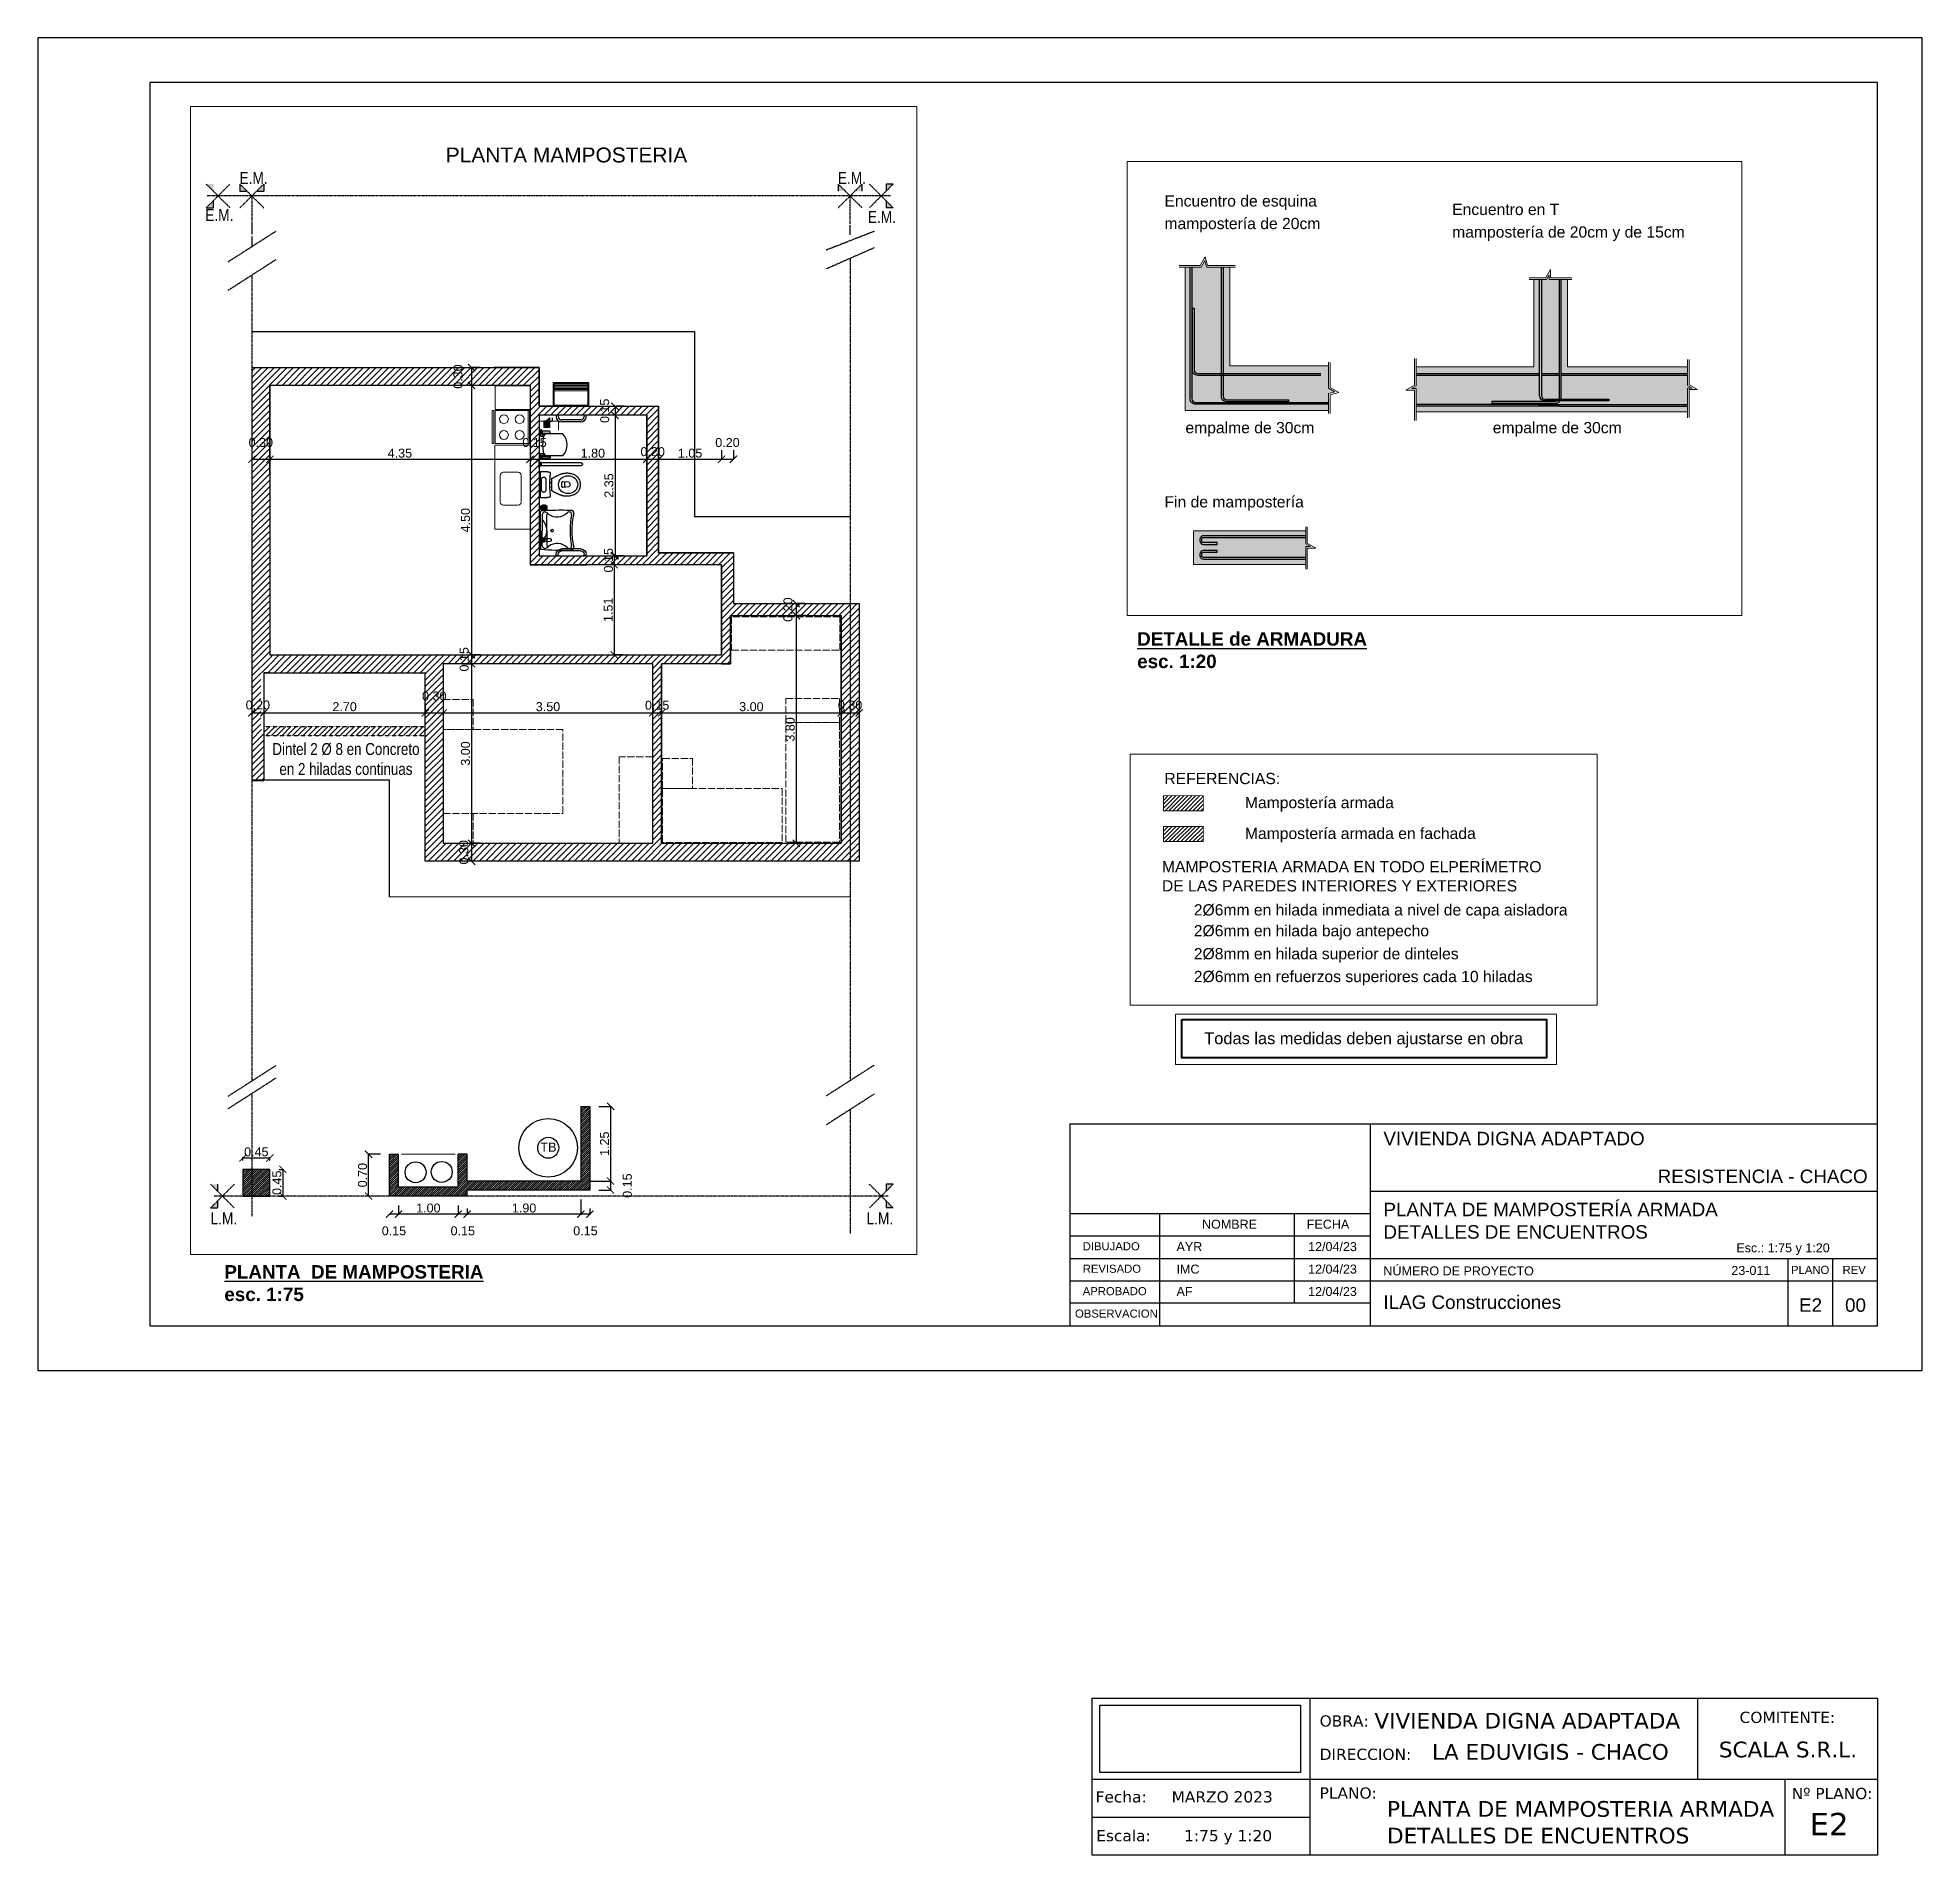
# Paper-space layout 'PL E2' of a CAD drawing. Header units: millimetres. Extents: x -18 to 402, y -111 to 294.
# The model-space entities are those that its viewports show. They can reach past a viewport. Long polylines and large blocks are cut down to what shows.
import ezdxf
from ezdxf.enums import TextEntityAlignment as Align

# ---------------------------------------------------------------- set-up
doc = ezdxf.new("R2010")
doc.units = ezdxf.units.MM
doc.header["$LTSCALE"] = 0.1
doc.header["$MEASUREMENT"] = 0
doc.header["$PDMODE"] = 3
doc.header["$PDSIZE"] = 0.1
for name, pattern in [('ACAD_ISO02W100', [15, 12, -3]), ('ACAD_ISO04W100', [30, 24, -3, 0, -3]), ('HIDDEN', [0.375, 0.25, -0.125])]:
    doc.linetypes.add(name, pattern=pattern)
doc.layers.get('DEFPOINTS').update_dxf_attribs({"color": 1})
for name, color, linetype, lineweight in [('00-COTAS', 1, 'Continuous', 9), ('17.Sombras', 8, 'Continuous', 5), ('ARTEFACTO', 3, 'Continuous', 15), ('CONT_MURO', 3, 'Continuous', 0), ('MURO BAJO', 4, 'Continuous', 13), ('SOMBRA', 1, 'Continuous', 0)]:
    doc.layers.add(name, color=color, linetype=linetype, lineweight=lineweight)
for name, color, linetype in [('00-texto', 3, 'Continuous'), ('11.Ejes', 6, 'ACAD_ISO04W100'), ('9.Mobiliario', 252, 'Continuous'), ('armadura', 10, 'Continuous'), ('CONT_PLATEA', 4, 'Continuous'), ('Cotas', 1, 'Continuous'), ('Cuadro de rotulación', 7, 'Continuous'), ('ELMER', 2, 'Continuous'), ('ESTRUCTURAS', 3, 'Continuous'), ('Logo', 250, 'Continuous'), ('MARCO DE CARATULA', 7, 'Continuous'), ('MARCO DE HOJA', 7, 'Continuous'), ('MURO', 4, 'Continuous'), ('Muros', 7, 'Continuous'), ('muros-pta', 4, 'Continuous'), ('P0-MUROS', 4, 'Continuous'), ('POLILINEA SUP', 150, 'Continuous'), ('recuadro', 18, 'Continuous'), ('TEXTO', 2, 'Continuous'), ('Textos', 2, 'Continuous')]:
    doc.layers.add(name, color=color, linetype=linetype)
doc.styles.add('ARIAL', font='arial.ttf', dxfattribs={"height": 0.18})
doc.styles.add('Arial20', font='arial.ttf', dxfattribs={"height": 0.2})
doc.styles.add('Arial30', font='arial.ttf', dxfattribs={"width": 0.8, "height": 0.3})
doc.styles.add('Arial_1', font='arial.ttf', dxfattribs={"height": 1.8})
doc.styles.add('Arial_2', font='arial.ttf', dxfattribs={"height": 3})
doc.styles.add('Diego', font='arial.ttf')
doc.styles.get("Standard").update_dxf_attribs({"font": 'arial.ttf'})
doc.styles.add('Verdana', font='verdana.ttf')
doc.dimstyles.new('COTA-1-100', dxfattribs={"dimtxt": 0.2, "dimasz": 0.12, "dimexe": 0.012, "dimexo": 0.15, "dimgap": 0.025, "dimtad": 1, "dimzin": 0, "dimdsep": 46, "dimtxsty": 'Arial20', "dimblk1": 'ARCHTICK', "dimblk2": 'ARCHTICK', "dimsah": 1, "dimcen": 0.09, "dimclrd": 256, "dimclre": 256, "dimclrt": 256, "dimazin": 0, "dimtfac": 1, "dimtofl": 0, "dimtmove": 2, "dimatfit": 3, "dimldrblk": 'ARCHTICK', "dimfxl": 1, "dimtolj": 1, "dimtzin": 0, "dimarcsym": 0})
picture_1 = doc.add_image_def('image1.jpg', size_in_pixel=(756, 253))

psp = doc.layouts.new('PL E2')

# ---------------------------------------------------------------- texts
at = {"char_height": 3, "width": 113.6727, "attachment_point": 2}
for s, insert in [('\\pxql,t53;{\\fArial|b1|i0|c0|p34;\\LDETALLE de ARMADURA\\P\\lesc. 1:20}', (283.6, 161.23)), ('\\pxql,t53;{\\fArial|b1|i0|c0|p34;\\LPLANTA  DE MAMPOSTERIA\\P\\lesc. 1:75}', (80.17, 20.19))]:
    psp.add_mtext(s, dxfattribs=dict(at, insert=insert))
at = {"layer": '00-texto', "color": 250, "style": 'Verdana'}
psp.add_text('E2', height=5, dxfattribs=at).set_placement((376.6, -106.86))
at = {"layer": 'Cuadro de rotulación', "color": 250, "style": 'Verdana'}
for s, height, p in [('VIVIENDA DIGNA ADAPTADA', 3.5, (279.63, -81.32)), ('LA EDUVIGIS - CHACO', 3.5, (292.46, -88.27)), ('SCALA S.R.L.', 3.5, (356.39, -87.74)), ('Fecha:', 2.5, (217.49, -98.29)), ('PLANTA DE MAMPOSTERIA ARMADA', 3.5, (282.44, -100.98)), ('Escala:', 2.5, (217.63, -106.94)), ('DETALLES DE ENCUENTROS', 3.5, (282.44, -106.92))]:
    psp.add_text(s, height=height, dxfattribs=at).set_placement(p, align=Align.MIDDLE_LEFT)
for s, p in [('COMITENTE:', (361.01, -81.82)), ('OBRA:', (267.42, -82.63)), ('DIRECCION:', (267.42, -90.06)), ('PLANO:', (267.42, -98.69)), ('Nº PLANO:', (372.62, -98.79))]:
    psp.add_text(s, height=2.5, dxfattribs=at).set_placement(p)
for s, p in [('MARZO 2023', (245.7, -98.29)), ('1:75 y 1:20', (247.03, -106.94))]:
    psp.add_text(s, height=2.5, dxfattribs=at).set_placement(p, align=Align.MIDDLE_CENTER)
at = {"layer": 'Cuadro de rotulación', "lineweight": 9, "attachment_point": 1}
for s, insert, char_height, width, style in [('VIVIENDA DIGNA ADAPTADO', (281.64, 49.9), 3, 123.2995, 'Arial_2'), ('RESISTENCIA - CHACO', (342.75, 41.48), 3, 100.656, 'Arial_2'), ('PLANTA DE MAMPOSTERÍA ARMADA\\PDETALLES DE ENCUENTROS', (281.64, 34.09), 3, 113.3243, 'Arial_2'), ('NOMBRE', (241.21, 30.31), 2, 41.2067, 'ARIAL'), ('FECHA', (264.56, 30.31), 2, 41.2067, 'ARIAL'), ('DIBUJADO', (214.63, 25.29), 1.8, 41.2067, 'Arial_1'), ('AYR', (235.53, 25.31), 2, 41.2067, 'ARIAL'), ('12/04/23', (264.85, 25.31), 2, 41.2067, 'ARIAL'), ('Esc.: 1:75 y 1:20', (360.29, 25.05), 2, 26.7323, 'ARIAL'), ('REVISADO', (214.63, 20.29), 1.8, 41.2067, 'Arial_1'), ('IMC', (235.53, 20.31), 2, 41.2067, 'ARIAL'), ('12/04/23', (264.85, 20.31), 2, 41.2067, 'ARIAL'), ('NÚMERO DE PROYECTO', (281.64, 19.9), 2, 41.2067, 'ARIAL'), ('23-011', (359.17, 20), 2, 31.2658, 'ARIAL'), ('PLANO', (372.48, 20.03), 1.8, 10.1814, 'Arial_1'), ('REV', (383.96, 20.03), 1.8, 6.173, 'Arial_1'), ('APROBADO', (214.63, 15.29), 1.8, 41.2067, 'Arial_1'), ('AF', (235.53, 15.31), 2, 41.2067, 'ARIAL'), ('12/04/23', (264.85, 15.31), 2, 41.2067, 'ARIAL'), ('ILAG Construcciones', (281.64, 13.43), 3, 63.3288, 'Arial_2'), ('E2', (374.27, 12.79), 3, 8.2574, 'Arial_2'), ('00', (384.52, 12.79), 3, 8.2574, 'Arial_2'), ('OBSERVACION', (212.91, 10.29), 1.8, 41.2067, 'Arial_1')]:
    psp.add_mtext(s, dxfattribs=dict(at, insert=insert, char_height=char_height, width=width, style=style))

msp = doc.modelspace()

# ---------------------------------------------------------------- texts
at = {"layer": '11.Ejes', "lineweight": 40, "char_height": 0.2, "width": 1.294531}
for s, insert, attachment_point in [('{\\fArial Narrow|b0|i0|c0|p34;E.M.}', (286.9335, -41.7501), 2), ('{\\fArial Narrow|b0|i0|c0|p34;E.M.}', (296.9335, -41.7501), 2), ('{\\fArial Narrow|b0|i0|c0|p34;E.M.}', (286.361, -42.3707), 2), ('{\\fArial Narrow|b0|i0|c0|p34;E.M.}', (297.4355, -42.4035), 2), ('{\\fArial Narrow|b0|i0|c0|p34;L.M.}', (286.4362, -59.3399), 8), ('{\\fArial Narrow|b0|i0|c0|p34;L.M.}', (297.4015, -59.3399), 8)]:
    msp.add_mtext(s, dxfattribs=dict(at, insert=insert, attachment_point=attachment_point))
at = {"layer": 'ESTRUCTURAS', "style": 'Arial30'}
for s, height, p in [('REFERENCIAS:', 0.25, (283.6198, -61.9995)), ('Mampostería armada', 0.25, (285.4155, -62.5348)), ('Mampostería armada en fachada', 0.25, (285.4155, -63.2225)), ('Encuentro de esquina', 0.05, (295.6836, -63.3308)), ('Encuentro en T', 0.05, (296.9659, -63.3686)), ('mampostería de 20cm', 0.05, (295.6836, -63.4313)), ('mampostería de 20cm y de 15cm', 0.05, (296.9659, -63.4691)), ('MAMPOSTERIA ARMADA EN TODO ELPERÍMETRO', 0.25, (283.5656, -63.9649)), ('DE LAS PAREDES INTERIORES Y EXTERIORES', 0.25, (283.5656, -64.3903)), ('empalme de 30cm', 0.05, (295.7771, -64.341)), ('empalme de 30cm', 0.05, (297.1469, -64.341)), ('2%%C6mm en hilada inmediata a nivel de capa aisladora', 0.25, (284.2759, -64.9266)), ('Fin de mampostería', 0.05, (295.6836, -64.6717)), ('2%%C6mm en hilada bajo antepecho', 0.25, (284.2759, -65.3909)), ('2%%C8mm en hilada superior de dinteles', 0.25, (284.2759, -65.9026)), ('2%%C6mm en refuerzos superiores cada 10 hiladas', 0.25, (284.2759, -66.4112))]:
    msp.add_text(s, height=height, dxfattribs=at).set_placement(p)
at = {"layer": 'ESTRUCTURAS', "insert": (286.94, -51.295), "char_height": 0.2, "width": 3.073737, "attachment_point": 1, "style": 'Arial30'}
msp.add_mtext('\\pxqc;Dintel 2 %%C 8 en Concreto\\Pen 2 hiladas continuas', dxfattribs=at)
at = {"layer": 'TEXTO', "insert": (294.1818, -41.3424), "char_height": 0.25, "width": 4.982681, "attachment_point": 3}
msp.add_mtext('PLANTA MAMPOSTERIA', dxfattribs=at)
at = {"layer": 'Textos', "linetype": 'Continuous', "style": 'ARIAL'}
msp.add_text('Todas las medidas deben ajustarse en obra', height=0.26145, dxfattribs=at).set_placement((241.5201, -77.5523))
at = {"layer": 'Textos', "color": 2, "ltscale": 0.01, "insert": (291.7259, -58.124), "char_height": 0.1521, "width": 0.46025, "attachment_point": 7, "style": 'Diego'}
msp.add_mtext('TB', dxfattribs=at)

# ---------------------------------------------------------------- blocks, each defined once
blk = doc.blocks.new('_ARCHTICK')
at = {"color": 0, "linetype": 'ByBlock', "const_width": 0.15}
blk.add_lwpolyline([(-0.5, -0.5), (0.5, 0.5)], dxfattribs=at)
blk = doc.blocks.new('*D170')
at = {"layer": 'Cotas', "lineweight": -2, "transparency": 16777216}
for p, q in [((286.904, -46.4028), (286.904, -46.5408)), ((287.2047, -46.4028), (287.2047, -46.5408)), ((286.904, -46.5528), (287.2047, -46.5528))]:
    blk.add_line(p, q, dxfattribs=at)
at = {"layer": 'DEFPOINTS', "color": 0, "transparency": 16777216}
for p in [(286.904, -46.5528), (287.2047, -46.5528), (287.2047, -46.5528)]:
    blk.add_point(p, dxfattribs=at)
at = {"layer": 'Cotas', "lineweight": -2, "transparency": 16777216, "xscale": 0.12, "yscale": 0.12, "zscale": 0.12, "rotation": 180}
blk.add_blockref('_ARCHTICK', (286.904, -46.5528), dxfattribs=at)
at = {"layer": 'Cotas', "lineweight": -2, "transparency": 16777216, "xscale": 0.12, "yscale": 0.12, "zscale": 0.12}
blk.add_blockref('_ARCHTICK', (287.2047, -46.5528), dxfattribs=at)
at = {"layer": 'Cotas', "color": 2, "transparency": 16777216, "insert": (287.0544, -46.2734), "char_height": 0.15, "attachment_point": 5}
blk.add_mtext('\\A1;0.30', dxfattribs=at)
blk = doc.blocks.new('*D171')
at = {"layer": 'Cotas', "lineweight": -2, "transparency": 16777216}
for p, q in [((287.2047, -46.4028), (287.2047, -46.5408)), ((291.554, -46.4028), (291.554, -46.5408)), ((287.2047, -46.5528), (291.554, -46.5528))]:
    blk.add_line(p, q, dxfattribs=at)
at = {"layer": 'DEFPOINTS', "color": 0, "transparency": 16777216}
for p in [(287.2047, -46.5528), (291.554, -46.5528), (291.554, -46.5528)]:
    blk.add_point(p, dxfattribs=at)
at = {"layer": 'Cotas', "lineweight": -2, "transparency": 16777216, "xscale": 0.12, "yscale": 0.12, "zscale": 0.12, "rotation": 180}
blk.add_blockref('_ARCHTICK', (287.2047, -46.5528), dxfattribs=at)
at = {"layer": 'Cotas', "lineweight": -2, "transparency": 16777216, "xscale": 0.12, "yscale": 0.12, "zscale": 0.12}
blk.add_blockref('_ARCHTICK', (291.554, -46.5528), dxfattribs=at)
at = {"layer": 'Cotas', "color": 2, "transparency": 16777216, "insert": (289.3794, -46.4511), "char_height": 0.15, "attachment_point": 5}
blk.add_mtext('\\A1;4.35', dxfattribs=at)
blk = doc.blocks.new('*D172')
at = {"layer": 'Cotas', "lineweight": -2, "transparency": 16777216}
for p, q in [((291.554, -46.4028), (291.554, -46.5408)), ((291.704, -46.4028), (291.704, -46.5408)), ((291.554, -46.5528), (291.704, -46.5528))]:
    blk.add_line(p, q, dxfattribs=at)
at = {"layer": 'DEFPOINTS', "color": 0, "transparency": 16777216}
for p in [(291.554, -46.5528), (291.704, -46.5528), (291.704, -46.5528)]:
    blk.add_point(p, dxfattribs=at)
at = {"layer": 'Cotas', "lineweight": -2, "transparency": 16777216, "xscale": 0.12, "yscale": 0.12, "zscale": 0.12, "rotation": 180}
blk.add_blockref('_ARCHTICK', (291.554, -46.5528), dxfattribs=at)
at = {"layer": 'Cotas', "lineweight": -2, "transparency": 16777216, "xscale": 0.12, "yscale": 0.12, "zscale": 0.12}
blk.add_blockref('_ARCHTICK', (291.704, -46.5528), dxfattribs=at)
at = {"layer": 'Cotas', "color": 2, "transparency": 16777216, "insert": (291.629, -46.2735), "char_height": 0.15, "attachment_point": 5}
blk.add_mtext('\\A1;0.15', dxfattribs=at)
blk = doc.blocks.new('*D173')
at = {"layer": 'Cotas', "lineweight": -2, "transparency": 16777216}
for p, q in [((291.704, -46.5528), (293.504, -46.5528)), ((291.704, -46.7028), (291.704, -46.5648)), ((293.504, -46.7027), (293.504, -46.5648))]:
    blk.add_line(p, q, dxfattribs=at)
at = {"layer": 'DEFPOINTS', "color": 0, "transparency": 16777216}
for p in [(291.704, -46.5528), (293.504, -46.5527), (293.504, -46.5528)]:
    blk.add_point(p, dxfattribs=at)
at = {"layer": 'Cotas', "lineweight": -2, "transparency": 16777216, "xscale": 0.12, "yscale": 0.12, "zscale": 0.12, "rotation": 180}
blk.add_blockref('_ARCHTICK', (291.704, -46.5528), dxfattribs=at)
at = {"layer": 'Cotas', "lineweight": -2, "transparency": 16777216, "xscale": 0.12, "yscale": 0.12, "zscale": 0.12}
blk.add_blockref('_ARCHTICK', (293.504, -46.5528), dxfattribs=at)
at = {"layer": 'Cotas', "color": 2, "transparency": 16777216, "insert": (292.604, -46.4512), "char_height": 0.15, "attachment_point": 5}
blk.add_mtext('\\A1;1.80', dxfattribs=at)
blk = doc.blocks.new('*D174')
at = {"layer": 'Cotas', "lineweight": -2, "transparency": 16777216}
for p, q in [((293.504, -46.4028), (293.504, -46.5407)), ((293.704, -46.4028), (293.704, -46.5407)), ((293.504, -46.5527), (293.704, -46.5527))]:
    blk.add_line(p, q, dxfattribs=at)
at = {"layer": 'DEFPOINTS', "color": 0, "transparency": 16777216}
for p in [(293.504, -46.5528), (293.704, -46.5527), (293.704, -46.5528)]:
    blk.add_point(p, dxfattribs=at)
at = {"layer": 'Cotas', "lineweight": -2, "transparency": 16777216, "xscale": 0.12, "yscale": 0.12, "zscale": 0.12, "rotation": 180}
blk.add_blockref('_ARCHTICK', (293.504, -46.5527), dxfattribs=at)
at = {"layer": 'Cotas', "lineweight": -2, "transparency": 16777216, "xscale": 0.12, "yscale": 0.12, "zscale": 0.12}
blk.add_blockref('_ARCHTICK', (293.704, -46.5527), dxfattribs=at)
at = {"layer": 'Cotas', "color": 2, "transparency": 16777216, "insert": (293.604, -46.4266), "char_height": 0.15, "attachment_point": 5}
blk.add_mtext('\\A1;0.20', dxfattribs=at)
blk = doc.blocks.new('*D175')
at = {"layer": 'Cotas', "lineweight": -2, "transparency": 16777216}
for p, q in [((290.5771, -45.0205), (290.5771, -45.3204)), ((290.7271, -45.0205), (290.5891, -45.0205)), ((290.7271, -45.3204), (290.5891, -45.3204))]:
    blk.add_line(p, q, dxfattribs=at)
at = {"layer": 'DEFPOINTS', "color": 0, "transparency": 16777216}
for p in [(290.5771, -45.0205), (290.5771, -45.3204), (290.5771, -45.3204)]:
    blk.add_point(p, dxfattribs=at)
at = {"layer": 'Cotas', "lineweight": -2, "transparency": 16777216, "xscale": 0.12, "yscale": 0.12, "zscale": 0.12}
for p, rotation in [((290.5771, -45.0205), 90), ((290.5771, -45.3204), 270)]:
    blk.add_blockref('_ARCHTICK', p, dxfattribs=dict(at, rotation=rotation))
at = {"layer": 'Cotas', "color": 2, "transparency": 16777216, "insert": (290.3503, -45.1705), "char_height": 0.15, "attachment_point": 5, "rotation": 90}
blk.add_mtext('\\A1;0.30', dxfattribs=at)
blk = doc.blocks.new('*D176')
at = {"layer": 'Cotas', "lineweight": -2, "transparency": 16777216}
for p, q in [((290.5771, -45.3204), (290.5771, -49.8213)), ((290.7271, -45.3204), (290.5891, -45.3204)), ((290.7271, -49.8213), (290.5891, -49.8213))]:
    blk.add_line(p, q, dxfattribs=at)
at = {"layer": 'DEFPOINTS', "color": 0, "transparency": 16777216}
for p in [(290.5771, -45.3204), (290.5771, -49.8213), (290.5771, -49.8213)]:
    blk.add_point(p, dxfattribs=at)
at = {"layer": 'Cotas', "lineweight": -2, "transparency": 16777216, "xscale": 0.12, "yscale": 0.12, "zscale": 0.12}
for p, rotation in [((290.5771, -45.3204), 90), ((290.5771, -49.8213), 270)]:
    blk.add_blockref('_ARCHTICK', p, dxfattribs=dict(at, rotation=rotation))
at = {"layer": 'Cotas', "color": 2, "transparency": 16777216, "insert": (290.4755, -47.5709), "char_height": 0.15, "attachment_point": 5, "rotation": 90}
blk.add_mtext('\\A1;4.50', dxfattribs=at)
blk = doc.blocks.new('*D177')
at = {"layer": 'Cotas', "lineweight": -2, "transparency": 16777216}
for p, q in [((290.5771, -49.8213), (290.5771, -49.9704)), ((290.7271, -49.8213), (290.5891, -49.8213)), ((290.7271, -49.9704), (290.5891, -49.9704))]:
    blk.add_line(p, q, dxfattribs=at)
at = {"layer": 'DEFPOINTS', "color": 0, "transparency": 16777216}
for p in [(290.5771, -49.8213), (290.5771, -49.9704), (290.5771, -49.9704)]:
    blk.add_point(p, dxfattribs=at)
at = {"layer": 'Cotas', "lineweight": -2, "transparency": 16777216, "xscale": 0.12, "yscale": 0.12, "zscale": 0.12}
for p, rotation in [((290.5771, -49.8213), 90), ((290.5771, -49.9704), 270)]:
    blk.add_blockref('_ARCHTICK', p, dxfattribs=dict(at, rotation=rotation))
at = {"layer": 'Cotas', "color": 2, "transparency": 16777216, "insert": (290.4531, -49.8959), "char_height": 0.15, "attachment_point": 5, "rotation": 90}
blk.add_mtext('\\A1;0.15', dxfattribs=at)
blk = doc.blocks.new('*D178')
at = {"layer": 'Cotas', "lineweight": -2, "transparency": 16777216}
for p, q in [((290.4271, -49.9704), (290.5651, -49.9704)), ((290.5771, -49.9704), (290.5771, -52.9704)), ((290.4271, -52.9704), (290.5651, -52.9704))]:
    blk.add_line(p, q, dxfattribs=at)
at = {"layer": 'DEFPOINTS', "color": 0, "transparency": 16777216}
for p in [(290.5771, -49.9704), (290.5771, -52.9704), (290.5771, -52.9704)]:
    blk.add_point(p, dxfattribs=at)
at = {"layer": 'Cotas', "lineweight": -2, "transparency": 16777216, "xscale": 0.12, "yscale": 0.12, "zscale": 0.12}
for p, rotation in [((290.5771, -49.9704), 90), ((290.5771, -52.9704), 270)]:
    blk.add_blockref('_ARCHTICK', p, dxfattribs=dict(at, rotation=rotation))
at = {"layer": 'Cotas', "color": 2, "transparency": 16777216, "insert": (290.4754, -51.4704), "char_height": 0.15, "attachment_point": 5, "rotation": 90}
blk.add_mtext('\\A1;3.00', dxfattribs=at)
blk = doc.blocks.new('*D179')
at = {"layer": 'Cotas', "lineweight": -2, "transparency": 16777216}
for p, q in [((290.5771, -52.9704), (290.5771, -53.2704)), ((290.7271, -52.9704), (290.5891, -52.9704)), ((290.7271, -53.2704), (290.5891, -53.2704))]:
    blk.add_line(p, q, dxfattribs=at)
at = {"layer": 'DEFPOINTS', "color": 0, "transparency": 16777216}
for p in [(290.5771, -52.9704), (290.5771, -53.2704), (290.5771, -53.2704)]:
    blk.add_point(p, dxfattribs=at)
at = {"layer": 'Cotas', "lineweight": -2, "transparency": 16777216, "xscale": 0.12, "yscale": 0.12, "zscale": 0.12}
for p, rotation in [((290.5771, -52.9704), 90), ((290.5771, -53.2704), 270)]:
    blk.add_blockref('_ARCHTICK', p, dxfattribs=dict(at, rotation=rotation))
at = {"layer": 'Cotas', "color": 2, "transparency": 16777216, "insert": (290.4464, -53.1204), "char_height": 0.15, "attachment_point": 5, "rotation": 90}
blk.add_mtext('\\A1;0.30', dxfattribs=at)
blk = doc.blocks.new('*D180')
at = {"layer": 'Cotas', "lineweight": -2, "transparency": 16777216}
for p, q in [((286.904, -50.2706), (286.904, -50.8019)), ((287.1049, -50.2707), (287.1049, -50.8019)), ((286.904, -50.7899), (287.1049, -50.7899))]:
    blk.add_line(p, q, dxfattribs=at)
at = {"layer": 'DEFPOINTS', "color": 0, "transparency": 16777216}
for p in [(286.904, -50.1206), (287.1049, -50.1207), (287.1049, -50.7899)]:
    blk.add_point(p, dxfattribs=at)
at = {"layer": 'Cotas', "lineweight": -2, "transparency": 16777216, "xscale": 0.12, "yscale": 0.12, "zscale": 0.12, "rotation": 180}
blk.add_blockref('_ARCHTICK', (286.904, -50.7899), dxfattribs=at)
at = {"layer": 'Cotas', "lineweight": -2, "transparency": 16777216, "xscale": 0.12, "yscale": 0.12, "zscale": 0.12}
blk.add_blockref('_ARCHTICK', (287.1049, -50.7899), dxfattribs=at)
at = {"layer": 'Cotas', "color": 2, "transparency": 16777216, "insert": (287.0045, -50.6592), "char_height": 0.15, "attachment_point": 5}
blk.add_mtext('\\A1;0.20', dxfattribs=at)
blk = doc.blocks.new('*D181')
at = {"layer": 'Cotas', "lineweight": -2, "transparency": 16777216}
for p, q in [((287.1049, -50.6399), (287.1049, -50.7779)), ((289.804, -50.6399), (289.804, -50.7779)), ((287.1049, -50.7899), (289.804, -50.7899))]:
    blk.add_line(p, q, dxfattribs=at)
at = {"layer": 'DEFPOINTS', "color": 0, "transparency": 16777216}
for p in [(287.1049, -50.7899), (289.804, -50.7899), (289.804, -50.7899)]:
    blk.add_point(p, dxfattribs=at)
at = {"layer": 'Cotas', "lineweight": -2, "transparency": 16777216, "xscale": 0.12, "yscale": 0.12, "zscale": 0.12, "rotation": 180}
blk.add_blockref('_ARCHTICK', (287.1049, -50.7899), dxfattribs=at)
at = {"layer": 'Cotas', "lineweight": -2, "transparency": 16777216, "xscale": 0.12, "yscale": 0.12, "zscale": 0.12}
blk.add_blockref('_ARCHTICK', (289.804, -50.7899), dxfattribs=at)
at = {"layer": 'Cotas', "color": 2, "transparency": 16777216, "insert": (288.4545, -50.6883), "char_height": 0.15, "attachment_point": 5}
blk.add_mtext('\\A1;2.70', dxfattribs=at)
blk = doc.blocks.new('*D182')
at = {"layer": 'Cotas', "lineweight": -2, "transparency": 16777216}
for p, q in [((289.804, -50.6399), (289.804, -50.7779)), ((290.104, -50.6399), (290.104, -50.7779)), ((289.804, -50.7899), (290.104, -50.7899))]:
    blk.add_line(p, q, dxfattribs=at)
at = {"layer": 'DEFPOINTS', "color": 0, "transparency": 16777216}
for p in [(289.804, -50.7899), (290.104, -50.7899), (290.104, -50.7899)]:
    blk.add_point(p, dxfattribs=at)
at = {"layer": 'Cotas', "lineweight": -2, "transparency": 16777216, "xscale": 0.12, "yscale": 0.12, "zscale": 0.12, "rotation": 180}
blk.add_blockref('_ARCHTICK', (289.804, -50.7899), dxfattribs=at)
at = {"layer": 'Cotas', "lineweight": -2, "transparency": 16777216, "xscale": 0.12, "yscale": 0.12, "zscale": 0.12}
blk.add_blockref('_ARCHTICK', (290.104, -50.7899), dxfattribs=at)
at = {"layer": 'Cotas', "color": 2, "transparency": 16777216, "insert": (289.954, -50.5105), "char_height": 0.15, "attachment_point": 5}
blk.add_mtext('\\A1;0.30', dxfattribs=at)
blk = doc.blocks.new('*D183')
at = {"layer": 'Cotas', "lineweight": -2, "transparency": 16777216}
for p, q in [((290.104, -50.6399), (290.104, -50.7779)), ((293.604, -50.6399), (293.604, -50.7779)), ((290.104, -50.7899), (293.604, -50.7899))]:
    blk.add_line(p, q, dxfattribs=at)
at = {"layer": 'DEFPOINTS', "color": 0, "transparency": 16777216}
for p in [(290.104, -50.7899), (293.604, -50.7899), (293.604, -50.7899)]:
    blk.add_point(p, dxfattribs=at)
at = {"layer": 'Cotas', "lineweight": -2, "transparency": 16777216, "xscale": 0.12, "yscale": 0.12, "zscale": 0.12, "rotation": 180}
blk.add_blockref('_ARCHTICK', (290.104, -50.7899), dxfattribs=at)
at = {"layer": 'Cotas', "lineweight": -2, "transparency": 16777216, "xscale": 0.12, "yscale": 0.12, "zscale": 0.12}
blk.add_blockref('_ARCHTICK', (293.604, -50.7899), dxfattribs=at)
at = {"layer": 'Cotas', "color": 2, "transparency": 16777216, "insert": (291.854, -50.6882), "char_height": 0.15, "attachment_point": 5}
blk.add_mtext('\\A1;3.50', dxfattribs=at)
blk = doc.blocks.new('*D184')
at = {"layer": 'Cotas', "lineweight": -2, "transparency": 16777216}
for p, q in [((293.604, -50.6399), (293.604, -50.7779)), ((293.754, -50.6399), (293.754, -50.7779)), ((293.604, -50.7899), (293.754, -50.7899))]:
    blk.add_line(p, q, dxfattribs=at)
at = {"layer": 'DEFPOINTS', "color": 0, "transparency": 16777216}
for p in [(293.604, -50.7899), (293.754, -50.7899), (293.754, -50.7899)]:
    blk.add_point(p, dxfattribs=at)
at = {"layer": 'Cotas', "lineweight": -2, "transparency": 16777216, "xscale": 0.12, "yscale": 0.12, "zscale": 0.12, "rotation": 180}
blk.add_blockref('_ARCHTICK', (293.604, -50.7899), dxfattribs=at)
at = {"layer": 'Cotas', "lineweight": -2, "transparency": 16777216, "xscale": 0.12, "yscale": 0.12, "zscale": 0.12}
blk.add_blockref('_ARCHTICK', (293.754, -50.7899), dxfattribs=at)
at = {"layer": 'Cotas', "color": 2, "transparency": 16777216, "insert": (293.679, -50.6638), "char_height": 0.15, "attachment_point": 5}
blk.add_mtext('\\A1;0.15', dxfattribs=at)
blk = doc.blocks.new('*D185')
at = {"layer": 'Cotas', "lineweight": -2, "transparency": 16777216}
for p, q in [((293.754, -50.6399), (293.754, -50.7779)), ((296.754, -50.6399), (296.754, -50.7779)), ((293.754, -50.7899), (296.754, -50.7899))]:
    blk.add_line(p, q, dxfattribs=at)
at = {"layer": 'DEFPOINTS', "color": 0, "transparency": 16777216}
for p in [(293.754, -50.7899), (296.754, -50.7899), (296.754, -50.7899)]:
    blk.add_point(p, dxfattribs=at)
at = {"layer": 'Cotas', "lineweight": -2, "transparency": 16777216, "xscale": 0.12, "yscale": 0.12, "zscale": 0.12, "rotation": 180}
blk.add_blockref('_ARCHTICK', (293.754, -50.7899), dxfattribs=at)
at = {"layer": 'Cotas', "lineweight": -2, "transparency": 16777216, "xscale": 0.12, "yscale": 0.12, "zscale": 0.12}
blk.add_blockref('_ARCHTICK', (296.754, -50.7899), dxfattribs=at)
at = {"layer": 'Cotas', "color": 2, "transparency": 16777216, "insert": (295.254, -50.6882), "char_height": 0.15, "attachment_point": 5}
blk.add_mtext('\\A1;3.00', dxfattribs=at)
blk = doc.blocks.new('*D186')
at = {"layer": 'Cotas', "lineweight": -2, "transparency": 16777216}
for p, q in [((296.754, -50.6399), (296.754, -50.7779)), ((297.054, -50.6399), (297.054, -50.7779)), ((296.754, -50.7899), (297.054, -50.7899))]:
    blk.add_line(p, q, dxfattribs=at)
at = {"layer": 'DEFPOINTS', "color": 0, "transparency": 16777216}
for p in [(296.754, -50.7899), (297.054, -50.7899), (297.054, -50.7899)]:
    blk.add_point(p, dxfattribs=at)
at = {"layer": 'Cotas', "lineweight": -2, "transparency": 16777216, "xscale": 0.12, "yscale": 0.12, "zscale": 0.12, "rotation": 180}
blk.add_blockref('_ARCHTICK', (296.754, -50.7899), dxfattribs=at)
at = {"layer": 'Cotas', "lineweight": -2, "transparency": 16777216, "xscale": 0.12, "yscale": 0.12, "zscale": 0.12}
blk.add_blockref('_ARCHTICK', (297.054, -50.7899), dxfattribs=at)
at = {"layer": 'Cotas', "color": 2, "transparency": 16777216, "insert": (296.904, -50.6637), "char_height": 0.15, "attachment_point": 5}
blk.add_mtext('\\A1;0.30', dxfattribs=at)
blk = doc.blocks.new('*D187')
at = {"layer": 'Cotas', "lineweight": -2, "transparency": 16777216}
for p, q in [((292.9746, -45.6672), (292.9746, -45.8173)), ((293.1246, -45.6672), (292.9866, -45.6672)), ((293.1246, -45.8173), (292.9866, -45.8173))]:
    blk.add_line(p, q, dxfattribs=at)
at = {"layer": 'DEFPOINTS', "color": 0, "transparency": 16777216}
for p in [(292.9746, -45.6672), (292.9746, -45.8173), (292.9746, -45.8173)]:
    blk.add_point(p, dxfattribs=at)
at = {"layer": 'Cotas', "lineweight": -2, "transparency": 16777216, "xscale": 0.12, "yscale": 0.12, "zscale": 0.12}
for p, rotation in [((292.9746, -45.6672), 90), ((292.9746, -45.8173), 270)]:
    blk.add_blockref('_ARCHTICK', p, dxfattribs=dict(at, rotation=rotation))
at = {"layer": 'Cotas', "color": 2, "transparency": 16777216, "insert": (292.8023, -45.7423), "char_height": 0.15, "attachment_point": 5, "rotation": 90}
blk.add_mtext('\\A1;0.15', dxfattribs=at)
blk = doc.blocks.new('*D188')
at = {"layer": 'Cotas', "lineweight": -2, "transparency": 16777216}
for p, q in [((292.9747, -45.8172), (292.9747, -48.1656)), ((293.1246, -45.8172), (292.9867, -45.8172)), ((293.1247, -48.1656), (292.9867, -48.1656))]:
    blk.add_line(p, q, dxfattribs=at)
at = {"layer": 'DEFPOINTS', "color": 0, "transparency": 16777216}
for p in [(292.9746, -45.8172), (292.9747, -48.1656), (292.9747, -48.1656)]:
    blk.add_point(p, dxfattribs=at)
at = {"layer": 'Cotas', "lineweight": -2, "transparency": 16777216, "xscale": 0.12, "yscale": 0.12, "zscale": 0.12}
for p, rotation in [((292.9747, -45.8172), 90), ((292.9747, -48.1656), 270)]:
    blk.add_blockref('_ARCHTICK', p, dxfattribs=dict(at, rotation=rotation))
at = {"layer": 'Cotas', "color": 2, "transparency": 16777216, "insert": (292.873, -46.9914), "char_height": 0.15, "attachment_point": 5, "rotation": 90}
blk.add_mtext('\\A1;2.35', dxfattribs=at)
blk = doc.blocks.new('*D189')
at = {"layer": 'Cotas', "lineweight": -2, "transparency": 16777216}
for p, q in [((292.9627, -48.1656), (292.9627, -48.3156)), ((293.1127, -48.1656), (292.9747, -48.1656)), ((293.1127, -48.3156), (292.9747, -48.3156))]:
    blk.add_line(p, q, dxfattribs=at)
at = {"layer": 'DEFPOINTS', "color": 0, "transparency": 16777216}
for p in [(292.9627, -48.1656), (292.9627, -48.3156), (292.9627, -48.3156)]:
    blk.add_point(p, dxfattribs=at)
at = {"layer": 'Cotas', "lineweight": -2, "transparency": 16777216, "xscale": 0.12, "yscale": 0.12, "zscale": 0.12}
for p, rotation in [((292.9627, -48.1656), 90), ((292.9627, -48.3156), 270)]:
    blk.add_blockref('_ARCHTICK', p, dxfattribs=dict(at, rotation=rotation))
at = {"layer": 'Cotas', "color": 2, "transparency": 16777216, "insert": (292.8648, -48.2406), "char_height": 0.15, "attachment_point": 5, "rotation": 90}
blk.add_mtext('\\A1;0.15', dxfattribs=at)
blk = doc.blocks.new('*D190')
at = {"layer": 'Cotas', "lineweight": -2, "transparency": 16777216}
for p, q in [((292.9627, -48.3156), (292.9627, -49.8213)), ((293.1127, -48.3156), (292.9747, -48.3156)), ((293.1127, -49.8213), (292.9747, -49.8213))]:
    blk.add_line(p, q, dxfattribs=at)
at = {"layer": 'DEFPOINTS', "color": 0, "transparency": 16777216}
for p in [(292.9627, -48.3156), (292.9627, -49.8213), (292.9627, -49.8213)]:
    blk.add_point(p, dxfattribs=at)
at = {"layer": 'Cotas', "lineweight": -2, "transparency": 16777216, "xscale": 0.12, "yscale": 0.12, "zscale": 0.12}
for p, rotation in [((292.9627, -48.3156), 90), ((292.9627, -49.8213), 270)]:
    blk.add_blockref('_ARCHTICK', p, dxfattribs=dict(at, rotation=rotation))
at = {"layer": 'Cotas', "color": 2, "transparency": 16777216, "insert": (292.8611, -49.0684), "char_height": 0.15, "attachment_point": 5, "rotation": 90}
blk.add_mtext('\\A1;1.51', dxfattribs=at)
blk = doc.blocks.new('*D191')
at = {"layer": 'Cotas', "lineweight": -2, "transparency": 16777216}
for p, q in [((296.004, -48.9656), (296.004, -49.1656)), ((296.154, -48.9656), (296.016, -48.9656)), ((296.154, -49.1656), (296.016, -49.1656))]:
    blk.add_line(p, q, dxfattribs=at)
at = {"layer": 'DEFPOINTS', "color": 0, "transparency": 16777216}
for p in [(296.004, -48.9656), (296.004, -49.1656), (296.004, -49.1656)]:
    blk.add_point(p, dxfattribs=at)
at = {"layer": 'Cotas', "lineweight": -2, "transparency": 16777216, "xscale": 0.12, "yscale": 0.12, "zscale": 0.12}
for p, rotation in [((296.004, -48.9656), 90), ((296.004, -49.1656), 270)]:
    blk.add_blockref('_ARCHTICK', p, dxfattribs=dict(at, rotation=rotation))
at = {"layer": 'Cotas', "color": 2, "transparency": 16777216, "insert": (295.8655, -49.0656), "char_height": 0.15, "attachment_point": 5, "rotation": 90}
blk.add_mtext('\\A1;0.20', dxfattribs=at)
blk = doc.blocks.new('*D192')
at = {"layer": 'Cotas', "lineweight": -2, "transparency": 16777216}
for p, q in [((295.854, -49.1656), (295.992, -49.1656)), ((296.004, -49.1656), (296.004, -52.9704)), ((296.154, -52.9704), (296.016, -52.9704))]:
    blk.add_line(p, q, dxfattribs=at)
at = {"layer": 'DEFPOINTS', "color": 0, "transparency": 16777216}
for p in [(296.004, -49.1656), (296.004, -52.9704), (296.004, -52.9704)]:
    blk.add_point(p, dxfattribs=at)
at = {"layer": 'Cotas', "lineweight": -2, "transparency": 16777216, "xscale": 0.12, "yscale": 0.12, "zscale": 0.12}
for p, rotation in [((296.004, -49.1656), 90), ((296.004, -52.9704), 270)]:
    blk.add_blockref('_ARCHTICK', p, dxfattribs=dict(at, rotation=rotation))
at = {"layer": 'Cotas', "color": 2, "transparency": 16777216, "insert": (295.9024, -51.068), "char_height": 0.15, "attachment_point": 5, "rotation": 90}
blk.add_mtext('\\A1;3.80', dxfattribs=at)
blk = doc.blocks.new('*D193')
at = {"layer": 'Cotas', "lineweight": -2, "transparency": 16777216}
for p, q in [((293.704, -46.4028), (293.704, -46.5408)), ((294.754, -46.4028), (294.754, -46.5408)), ((293.704, -46.5528), (294.754, -46.5528))]:
    blk.add_line(p, q, dxfattribs=at)
at = {"layer": 'DEFPOINTS', "color": 0, "transparency": 16777216}
for p in [(293.704, -46.5528), (294.754, -46.5528), (294.754, -46.5528)]:
    blk.add_point(p, dxfattribs=at)
at = {"layer": 'Cotas', "lineweight": -2, "transparency": 16777216, "xscale": 0.12, "yscale": 0.12, "zscale": 0.12, "rotation": 180}
blk.add_blockref('_ARCHTICK', (293.704, -46.5528), dxfattribs=at)
at = {"layer": 'Cotas', "lineweight": -2, "transparency": 16777216, "xscale": 0.12, "yscale": 0.12, "zscale": 0.12}
blk.add_blockref('_ARCHTICK', (294.754, -46.5528), dxfattribs=at)
at = {"layer": 'Cotas', "color": 2, "transparency": 16777216, "insert": (294.229, -46.4512), "char_height": 0.15, "attachment_point": 5}
blk.add_mtext('\\A1;1.05', dxfattribs=at)
blk = doc.blocks.new('*D194')
at = {"layer": 'Cotas', "lineweight": -2, "transparency": 16777216}
for p, q in [((294.754, -46.4028), (294.754, -46.5408)), ((294.954, -46.4028), (294.954, -46.5408)), ((294.754, -46.5528), (294.954, -46.5528))]:
    blk.add_line(p, q, dxfattribs=at)
at = {"layer": 'DEFPOINTS', "color": 0, "transparency": 16777216}
for p in [(294.754, -46.5528), (294.954, -46.5528), (294.954, -46.5528)]:
    blk.add_point(p, dxfattribs=at)
at = {"layer": 'Cotas', "lineweight": -2, "transparency": 16777216, "xscale": 0.12, "yscale": 0.12, "zscale": 0.12, "rotation": 180}
blk.add_blockref('_ARCHTICK', (294.754, -46.5528), dxfattribs=at)
at = {"layer": 'Cotas', "lineweight": -2, "transparency": 16777216, "xscale": 0.12, "yscale": 0.12, "zscale": 0.12}
blk.add_blockref('_ARCHTICK', (294.954, -46.5528), dxfattribs=at)
at = {"layer": 'Cotas', "color": 2, "transparency": 16777216, "insert": (294.854, -46.2735), "char_height": 0.15, "attachment_point": 5}
blk.add_mtext('\\A1;0.20', dxfattribs=at)
blk = doc.blocks.new('*D195')
at = {"layer": 'Cotas', "lineweight": -2, "transparency": 16777216}
for p, q in [((292.7046, -57.3665), (292.9135, -57.3665)), ((292.9015, -57.3665), (292.9015, -58.6165)), ((292.5546, -58.6165), (292.9135, -58.6165))]:
    blk.add_line(p, q, dxfattribs=at)
at = {"layer": 'DEFPOINTS', "color": 0, "transparency": 16777216}
for p in [(292.5546, -57.3665), (292.4046, -58.6165), (292.9015, -58.6165)]:
    blk.add_point(p, dxfattribs=at)
at = {"layer": 'Cotas', "lineweight": -2, "transparency": 16777216, "xscale": 0.12, "yscale": 0.12, "zscale": 0.12}
for p, rotation in [((292.9015, -57.3665), 90), ((292.9015, -58.6165), 270)]:
    blk.add_blockref('_ARCHTICK', p, dxfattribs=dict(at, rotation=rotation))
at = {"layer": 'Cotas', "color": 2, "transparency": 16777216, "insert": (292.7999, -57.9915), "char_height": 0.15, "attachment_point": 5, "rotation": 90}
blk.add_mtext('\\A1;1.25', dxfattribs=at)
blk = doc.blocks.new('*D196')
at = {"layer": 'Cotas', "lineweight": -2, "transparency": 16777216}
for p, q in [((292.7046, -58.6165), (292.9135, -58.6165)), ((292.9015, -58.6165), (292.9015, -58.7665)), ((292.7046, -58.7665), (292.9135, -58.7665))]:
    blk.add_line(p, q, dxfattribs=at)
at = {"layer": 'DEFPOINTS', "color": 0, "transparency": 16777216}
for p in [(292.5546, -58.6165), (292.5546, -58.7665), (292.9015, -58.7665)]:
    blk.add_point(p, dxfattribs=at)
at = {"layer": 'Cotas', "lineweight": -2, "transparency": 16777216, "xscale": 0.12, "yscale": 0.12, "zscale": 0.12}
for p, rotation in [((292.9015, -58.6165), 90), ((292.9015, -58.7665), 270)]:
    blk.add_blockref('_ARCHTICK', p, dxfattribs=dict(at, rotation=rotation))
at = {"layer": 'Cotas', "color": 2, "transparency": 16777216, "insert": (293.1808, -58.6915), "char_height": 0.15, "attachment_point": 5, "rotation": 90}
blk.add_mtext('\\A1;0.15', dxfattribs=at)
blk = doc.blocks.new('*D197')
at = {"layer": 'Cotas', "lineweight": -2, "transparency": 16777216}
for p, q in [((292.4046, -58.9241), (292.4046, -59.1802)), ((292.5546, -59.0741), (292.5546, -59.1802)), ((292.5546, -59.1682), (292.4046, -59.1682))]:
    blk.add_line(p, q, dxfattribs=at)
at = {"layer": 'DEFPOINTS', "color": 0, "transparency": 16777216}
for p in [(292.4046, -58.7741), (292.5546, -58.9241), (292.4046, -59.1682)]:
    blk.add_point(p, dxfattribs=at)
at = {"layer": 'Cotas', "lineweight": -2, "transparency": 16777216, "xscale": 0.12, "yscale": 0.12, "zscale": 0.12, "rotation": 180}
blk.add_blockref('_ARCHTICK', (292.4046, -59.1682), dxfattribs=at)
at = {"layer": 'Cotas', "lineweight": -2, "transparency": 16777216, "xscale": 0.12, "yscale": 0.12, "zscale": 0.12}
blk.add_blockref('_ARCHTICK', (292.5546, -59.1682), dxfattribs=at)
at = {"layer": 'Cotas', "color": 2, "transparency": 16777216, "insert": (292.4796, -59.4475), "char_height": 0.15, "attachment_point": 5}
blk.add_mtext('\\A1;0.15', dxfattribs=at)
blk = doc.blocks.new('*D198')
at = {"layer": 'Cotas', "lineweight": -2, "transparency": 16777216}
for p, q in [((290.5046, -59.0741), (290.5046, -59.1802)), ((292.4046, -59.0741), (292.4046, -59.1802)), ((292.4046, -59.1682), (290.5046, -59.1682))]:
    blk.add_line(p, q, dxfattribs=at)
at = {"layer": 'DEFPOINTS', "color": 0, "transparency": 16777216}
for p in [(290.5046, -58.9241), (292.4046, -58.9241), (290.5046, -59.1682)]:
    blk.add_point(p, dxfattribs=at)
at = {"layer": 'Cotas', "lineweight": -2, "transparency": 16777216, "xscale": 0.12, "yscale": 0.12, "zscale": 0.12, "rotation": 180}
blk.add_blockref('_ARCHTICK', (290.5046, -59.1682), dxfattribs=at)
at = {"layer": 'Cotas', "lineweight": -2, "transparency": 16777216, "xscale": 0.12, "yscale": 0.12, "zscale": 0.12}
blk.add_blockref('_ARCHTICK', (292.4046, -59.1682), dxfattribs=at)
at = {"layer": 'Cotas', "color": 2, "transparency": 16777216, "insert": (291.4546, -59.0666), "char_height": 0.15, "attachment_point": 5}
blk.add_mtext('\\A1;1.90', dxfattribs=at)
blk = doc.blocks.new('*D199')
at = {"layer": 'Cotas', "lineweight": -2, "transparency": 16777216}
for p, q in [((290.3546, -59.0241), (290.3546, -59.1802)), ((290.5046, -59.1682), (290.3546, -59.1682)), ((290.5046, -59.1741), (290.5046, -59.1802))]:
    blk.add_line(p, q, dxfattribs=at)
at = {"layer": 'DEFPOINTS', "color": 0, "transparency": 16777216}
for p in [(290.3546, -58.8741), (290.5046, -59.0241), (290.3546, -59.1682)]:
    blk.add_point(p, dxfattribs=at)
at = {"layer": 'Cotas', "lineweight": -2, "transparency": 16777216, "xscale": 0.12, "yscale": 0.12, "zscale": 0.12, "rotation": 180}
blk.add_blockref('_ARCHTICK', (290.3546, -59.1682), dxfattribs=at)
at = {"layer": 'Cotas', "lineweight": -2, "transparency": 16777216, "xscale": 0.12, "yscale": 0.12, "zscale": 0.12}
blk.add_blockref('_ARCHTICK', (290.5046, -59.1682), dxfattribs=at)
at = {"layer": 'Cotas', "color": 2, "transparency": 16777216, "insert": (290.4296, -59.4475), "char_height": 0.15, "attachment_point": 5}
blk.add_mtext('\\A1;0.15', dxfattribs=at)
blk = doc.blocks.new('*D200')
at = {"layer": 'Cotas', "lineweight": -2, "transparency": 16777216}
for p, q in [((289.3546, -59.0241), (289.3546, -59.1802)), ((290.3546, -59.1682), (289.3546, -59.1682)), ((290.3546, -59.1741), (290.3546, -59.1802))]:
    blk.add_line(p, q, dxfattribs=at)
at = {"layer": 'DEFPOINTS', "color": 0, "transparency": 16777216}
for p in [(289.3546, -58.8741), (290.3546, -59.0241), (289.3546, -59.1682)]:
    blk.add_point(p, dxfattribs=at)
at = {"layer": 'Cotas', "lineweight": -2, "transparency": 16777216, "xscale": 0.12, "yscale": 0.12, "zscale": 0.12, "rotation": 180}
blk.add_blockref('_ARCHTICK', (289.3546, -59.1682), dxfattribs=at)
at = {"layer": 'Cotas', "lineweight": -2, "transparency": 16777216, "xscale": 0.12, "yscale": 0.12, "zscale": 0.12}
blk.add_blockref('_ARCHTICK', (290.3546, -59.1682), dxfattribs=at)
at = {"layer": 'Cotas', "color": 2, "transparency": 16777216, "insert": (289.8546, -59.0666), "char_height": 0.15, "attachment_point": 5}
blk.add_mtext('\\A1;1.00', dxfattribs=at)
blk = doc.blocks.new('*D201')
at = {"layer": 'Cotas', "lineweight": -2, "transparency": 16777216}
for p, q in [((289.3546, -59.1682), (289.2046, -59.1682)), ((289.2046, -59.1741), (289.2046, -59.1802)), ((289.3546, -59.1741), (289.3546, -59.1802))]:
    blk.add_line(p, q, dxfattribs=at)
at = {"layer": 'DEFPOINTS', "color": 0, "transparency": 16777216}
for p in [(289.2046, -59.0241), (289.3546, -59.0241), (289.2046, -59.1682)]:
    blk.add_point(p, dxfattribs=at)
at = {"layer": 'Cotas', "lineweight": -2, "transparency": 16777216, "xscale": 0.12, "yscale": 0.12, "zscale": 0.12, "rotation": 180}
blk.add_blockref('_ARCHTICK', (289.2046, -59.1682), dxfattribs=at)
at = {"layer": 'Cotas', "lineweight": -2, "transparency": 16777216, "xscale": 0.12, "yscale": 0.12, "zscale": 0.12}
blk.add_blockref('_ARCHTICK', (289.3546, -59.1682), dxfattribs=at)
at = {"layer": 'Cotas', "color": 2, "transparency": 16777216, "insert": (289.2796, -59.4475), "char_height": 0.15, "attachment_point": 5}
blk.add_mtext('\\A1;0.15', dxfattribs=at)
blk = doc.blocks.new('*D202')
at = {"layer": 'Cotas', "lineweight": -2, "transparency": 16777216}
for p, q in [((289.0546, -58.1665), (288.8443, -58.1665)), ((288.8563, -58.8665), (288.8563, -58.1665)), ((289.0546, -58.8665), (288.8443, -58.8665))]:
    blk.add_line(p, q, dxfattribs=at)
at = {"layer": 'DEFPOINTS', "color": 0, "transparency": 16777216}
for p in [(288.8563, -58.1665), (289.2046, -58.1665), (289.2046, -58.8665)]:
    blk.add_point(p, dxfattribs=at)
at = {"layer": 'Cotas', "lineweight": -2, "transparency": 16777216, "xscale": 0.12, "yscale": 0.12, "zscale": 0.12}
for p, rotation in [((288.8563, -58.1665), 90), ((288.8563, -58.8665), 270)]:
    blk.add_blockref('_ARCHTICK', p, dxfattribs=dict(at, rotation=rotation))
at = {"layer": 'Cotas', "color": 2, "transparency": 16777216, "insert": (288.7547, -58.5165), "char_height": 0.15, "attachment_point": 5, "rotation": 90}
blk.add_mtext('\\A1;0.70', dxfattribs=at)
blk = doc.blocks.new('*D203')
at = {"layer": 'Cotas', "lineweight": -2, "transparency": 16777216}
for p, q in [((286.754, -58.2712), (286.754, -58.2176)), ((286.754, -58.2296), (287.2046, -58.2296)), ((287.2046, -58.2712), (287.2046, -58.2176))]:
    blk.add_line(p, q, dxfattribs=at)
at = {"layer": 'DEFPOINTS', "color": 0, "transparency": 16777216}
for p in [(287.2046, -58.2296), (286.754, -58.4212), (287.2046, -58.4212)]:
    blk.add_point(p, dxfattribs=at)
at = {"layer": 'Cotas', "lineweight": -2, "transparency": 16777216, "xscale": 0.12, "yscale": 0.12, "zscale": 0.12, "rotation": 180}
blk.add_blockref('_ARCHTICK', (286.754, -58.2296), dxfattribs=at)
at = {"layer": 'Cotas', "lineweight": -2, "transparency": 16777216, "xscale": 0.12, "yscale": 0.12, "zscale": 0.12}
blk.add_blockref('_ARCHTICK', (287.2046, -58.2296), dxfattribs=at)
at = {"layer": 'Cotas', "color": 2, "transparency": 16777216, "insert": (286.9793, -58.128), "char_height": 0.15, "attachment_point": 5}
blk.add_mtext('\\A1;0.45', dxfattribs=at)
blk = doc.blocks.new('*D204')
at = {"layer": 'Cotas', "lineweight": -2, "transparency": 16777216}
for p, q in [((287.3546, -58.4212), (287.4368, -58.4212)), ((287.4248, -58.4212), (287.4248, -58.8665)), ((287.3546, -58.8665), (287.4368, -58.8665))]:
    blk.add_line(p, q, dxfattribs=at)
at = {"layer": 'DEFPOINTS', "color": 0, "transparency": 16777216}
for p in [(287.2046, -58.4212), (287.2046, -58.8665), (287.4248, -58.8665)]:
    blk.add_point(p, dxfattribs=at)
at = {"layer": 'Cotas', "lineweight": -2, "transparency": 16777216, "xscale": 0.12, "yscale": 0.12, "zscale": 0.12}
for p, rotation in [((287.4248, -58.4212), 90), ((287.4248, -58.8665), 270)]:
    blk.add_blockref('_ARCHTICK', p, dxfattribs=dict(at, rotation=rotation))
at = {"layer": 'Cotas', "color": 2, "transparency": 16777216, "insert": (287.3232, -58.6439), "char_height": 0.15, "attachment_point": 5, "rotation": 90}
blk.add_mtext('\\A1;0.45', dxfattribs=at)
blk = doc.blocks.new('inodisca')
for p, q in [((3114.6389, 1702.4767), (3114.6389, 1702.5716)), ((3114.8903, 1702.5598), (3114.8561, 1702.5599))]:
    blk.add_line(p, q)
blk.add_lwpolyline([(3114.666, 1702.4747), (3114.5692, 1702.4816, -0.519802), (3114.5692, 1702.5653), (3114.6657, 1702.574, -0.440684), (3114.6847, 1702.5566), (3114.6847, 1702.4921, -0.435165)], format="xyb", close=True)
for points in [[(3114.8047, 1702.655, 0), (3114.8101, 1702.6521, 0), (3114.8156, 1702.6491, 0), (3114.8214, 1702.6458, 0), (3114.8272, 1702.6425, 0), (3114.8329, 1702.6391, 0), (3114.8387, 1702.6357, 0), (3114.8444, 1702.6322, 0), (3114.8472, 1702.6305, 0), (3114.8486, 1702.6296, 0), (3114.849, 1702.6294, 0), (3114.8493, 1702.6292, 0), (3114.8495, 1702.6291, 0), (3114.8497, 1702.629, 0), (3114.8497, 1702.6289, 0), (3114.8498, 1702.6289, 0), (3114.8498, 1702.6289, 0), (3114.8498, 1702.6289, 0), (3114.8501, 1702.6287, 0), (3114.8504, 1702.6284, 0), (3114.8509, 1702.6281, 0), (3114.8513, 1702.6278, 0), (3114.8518, 1702.6271, 0), (3114.8524, 1702.6265, 0), (3114.8528, 1702.6258, 0), (3114.8532, 1702.625, 0), (3114.8536, 1702.6242, 0), (3114.8538, 1702.6234, 0), (3114.854, 1702.6226, 0), (3114.8542, 1702.6218, 0), (3114.8542, 1702.6209, 0), (3114.8542, 1702.62, 0), (3114.8541, 1702.618, 0), (3114.8541, 1702.6161, 0), (3114.8541, 1702.6055, 0), (3114.8541, 1702.5929, 0), (3114.8542, 1702.5695, 0), (3114.8542, 1702.5461, 0), (3114.8542, 1702.5263, 0), (3114.8542, 1702.5227, 0), (3114.8542, 1702.4993, 0), (3114.8542, 1702.4759, 0), (3114.8542, 1702.4578, 0), (3114.8542, 1702.4526, 0), (3114.8542, 1702.4326, 0), (3114.8542, 1702.4319, 0), (3114.8542, 1702.4313, 0), (3114.8541, 1702.4306, 0), (3114.854, 1702.43, 0), (3114.8539, 1702.4293, 0), (3114.8537, 1702.4286, 0), (3114.8534, 1702.428, 0), (3114.8531, 1702.4273, 0), (3114.8527, 1702.4267, 0), (3114.8523, 1702.4261, 0), (3114.8518, 1702.4255, 0), (3114.8513, 1702.4249, 0), (3114.8507, 1702.4244, 0), (3114.8501, 1702.4239, 0), (3114.8499, 1702.4238, 0), (3114.8498, 1702.4238, 0), (3114.8498, 1702.4237, 0), (3114.8498, 1702.4237, 0), (3114.8498, 1702.4237, 0), (3114.8498, 1702.4237, 0), (3114.8498, 1702.4237, 0), (3114.8497, 1702.4237, 0), (3114.8497, 1702.4236, 0), (3114.8495, 1702.4235, 0), (3114.8493, 1702.4234, 0), (3114.8436, 1702.4199, 0), (3114.8378, 1702.4164, 0), (3114.832, 1702.4129, 0), (3114.8261, 1702.4095, 0), (3114.8203, 1702.4062, 0), (3114.8167, 1702.4041, 0), (3114.8115, 1702.4013, 0), (3114.8047, 1702.3976, 0), (3114.8042, 1702.3973, 0), (3114.8003, 1702.3952, 0), (3114.7963, 1702.3931, 0), (3114.7924, 1702.391, 0), (3114.7885, 1702.389, 0), (3114.7845, 1702.3869, 0), (3114.7806, 1702.3848, 0), (3114.7766, 1702.3828, 0), (3114.7726, 1702.3808, 0), (3114.7686, 1702.3788, 0), (3114.7646, 1702.3768, 0), (3114.7606, 1702.3748, 0), (3114.7566, 1702.3729, 0), (3114.7526, 1702.371, 0), (3114.7485, 1702.3691, 0), (3114.7445, 1702.3672, 0), (3114.7404, 1702.3654, 0), (3114.7364, 1702.3636, 0), (3114.7323, 1702.3618, 0), (3114.7282, 1702.3601, 0), (3114.7241, 1702.3584, 0), (3114.72, 1702.3567, 0), (3114.7159, 1702.3551, 0), (3114.7118, 1702.3535, 0), (3114.7077, 1702.352, 0), (3114.7036, 1702.3505, 0), (3114.6994, 1702.349, 0), (3114.6953, 1702.3476, 0), (3114.6911, 1702.3462, 0), (3114.6869, 1702.3449, 0), (3114.6827, 1702.3436, 0), (3114.6785, 1702.3424, 0), (3114.6743, 1702.3413, 0), (3114.6701, 1702.3402, 0), (3114.6659, 1702.3391, 0), (3114.6617, 1702.3381, 0), (3114.6574, 1702.3372, 0), (3114.6532, 1702.3363, 0), (3114.6489, 1702.3355, 0), (3114.6446, 1702.3348, 0), (3114.6404, 1702.3341, 0), (3114.6361, 1702.3335, 0), (3114.6318, 1702.333, 0), (3114.6275, 1702.3325, 0), (3114.6231, 1702.3321, 0), (3114.6188, 1702.3318, 0), (3114.6145, 1702.3316, 0), (3114.6101, 1702.3314, 0), (3114.6057, 1702.3313, 0), (3114.5943, 1702.3312, 0), (3114.5935, 1702.3312, 0), (3114.5908, 1702.3313, 0), (3114.577, 1702.332, 0), (3114.564, 1702.3335, 0), (3114.5515, 1702.3355, 0), (3114.538, 1702.3385, 0), (3114.5247, 1702.3422, 0), (3114.511, 1702.3465, 0), (3114.4964, 1702.3516, 0), (3114.4963, 1702.3516, 0), (3114.4906, 1702.3537, 0), (3114.4798, 1702.3581, 0), (3114.4686, 1702.3635, 0), (3114.4685, 1702.3636, 0), (3114.4588, 1702.3693, 0), (3114.4465, 1702.3778, 0), (3114.4349, 1702.3873, 0), (3114.4243, 1702.3978, 0), (3114.4145, 1702.4092, 0), (3114.4057, 1702.4216, 0), (3114.398, 1702.4347, 0), (3114.3914, 1702.4485, 0), (3114.386, 1702.4631, 0), (3114.3819, 1702.4782, 0), (3114.3791, 1702.4938, 0), (3114.3783, 1702.5013, 0), (3114.3779, 1702.5051, 0), (3114.3776, 1702.5089, 0), (3114.3774, 1702.5127, 0), (3114.3773, 1702.5164, 0), (3114.3772, 1702.5202, 0), (3114.3772, 1702.524, 0), (3114.3773, 1702.5278, 0), (3114.3774, 1702.5316, 0), (3114.3776, 1702.5353, 0), (3114.3779, 1702.5391, 0), (3114.3782, 1702.5429, 0), (3114.3786, 1702.5467, 0), (3114.379, 1702.5504, 0), (3114.3796, 1702.5542, 0), (3114.3801, 1702.558, 0), (3114.3807, 1702.5617, 0), (3114.3814, 1702.5654, 0), (3114.3821, 1702.5692, 0), (3114.3829, 1702.5729, 0), (3114.3837, 1702.5766, 0), (3114.3845, 1702.5804, 0), (3114.3854, 1702.5841, 0), (3114.3863, 1702.5878, 0), (3114.3873, 1702.5915, 0), (3114.3883, 1702.5954, 0), (3114.3937, 1702.6097, 0), (3114.4003, 1702.6228, 0), (3114.4081, 1702.635, 0), (3114.4162, 1702.6458, 0), (3114.4247, 1702.6554, 0), (3114.4332, 1702.6638, 0), (3114.4417, 1702.6711, 0), (3114.4501, 1702.6774, 0), (3114.455, 1702.6807, 0), (3114.4598, 1702.6838, 0), (3114.4648, 1702.6868, 0), (3114.4692, 1702.6892, 0), (3114.471, 1702.6901, 0), (3114.474, 1702.6916, 0), (3114.4789, 1702.694, 0), (3114.484, 1702.6962, 0), (3114.4895, 1702.6983, 0), (3114.4959, 1702.7007, 0), (3114.4972, 1702.7011, 0), (3114.4993, 1702.7019, 0), (3114.5015, 1702.7027, 0), (3114.5037, 1702.7034, 0), (3114.506, 1702.7042, 0), (3114.5223, 1702.7091, 0), (3114.5394, 1702.7136, 0), (3114.5569, 1702.7172, 0), (3114.5743, 1702.7198, 0), (3114.5911, 1702.7211, 0), (3114.5941, 1702.7212, 0), (3114.5952, 1702.7212, 0), (3114.5972, 1702.7212, 0), (3114.5994, 1702.7212, 0), (3114.6038, 1702.7212, 0), (3114.6082, 1702.7211, 0), (3114.6126, 1702.7209, 0), (3114.617, 1702.7206, 0), (3114.6214, 1702.7203, 0), (3114.6258, 1702.7199, 0), (3114.6301, 1702.7194, 0), (3114.6345, 1702.7188, 0), (3114.6388, 1702.7182, 0), (3114.6432, 1702.7175, 0), (3114.6475, 1702.7167, 0), (3114.6518, 1702.7159, 0), (3114.6562, 1702.715, 0), (3114.6605, 1702.7141, 0), (3114.6648, 1702.7131, 0), (3114.6691, 1702.712, 0), (3114.6734, 1702.7109, 0), (3114.6777, 1702.7097, 0), (3114.6819, 1702.7085, 0), (3114.6862, 1702.7072, 0), (3114.6904, 1702.7059, 0), (3114.6947, 1702.7045, 0), (3114.6989, 1702.7031, 0), (3114.7031, 1702.7017, 0), (3114.7074, 1702.7001, 0), (3114.7116, 1702.6986, 0), (3114.7158, 1702.697, 0), (3114.7199, 1702.6954, 0), (3114.7241, 1702.6937, 0), (3114.7283, 1702.692, 0), (3114.7324, 1702.6903, 0), (3114.7365, 1702.6885, 0), (3114.7406, 1702.6867, 0), (3114.7448, 1702.6849, 0), (3114.7488, 1702.683, 0), (3114.7529, 1702.6811, 0), (3114.757, 1702.6792, 0), (3114.7611, 1702.6773, 0), (3114.7651, 1702.6754, 0), (3114.7691, 1702.6734, 0), (3114.7731, 1702.6714, 0), (3114.7771, 1702.6694, 0), (3114.7811, 1702.6674, 0), (3114.7851, 1702.6653, 0), (3114.789, 1702.6633, 0), (3114.793, 1702.6612, 0), (3114.7969, 1702.6592, 0), (3114.8008, 1702.6571, 0), (3114.8047, 1702.655, 0)], [(3114.9234, 1702.7426, 0), (3114.9308, 1702.7433, 0), (3114.9378, 1702.744, 0), (3114.9461, 1702.7446, 0), (3114.9534, 1702.7452, 0), (3114.9606, 1702.7457, 0), (3114.9711, 1702.7463, 0), (3114.9834, 1702.7469, 0), (3114.9974, 1702.7475, 0), (3115.0132, 1702.7479, 0), (3115.0308, 1702.748, 0), (3115.0349, 1702.748, 0), (3115.0364, 1702.7479, 0), (3115.0376, 1702.7476, 0), (3115.0387, 1702.7471, 0), (3115.0396, 1702.7466, 0), (3115.04, 1702.7463, 0), (3115.0405, 1702.7459, 0), (3115.0407, 1702.7457, 0), (3115.0408, 1702.7455, 0), (3115.0412, 1702.7452, 0), (3115.042, 1702.744, 0), (3115.0423, 1702.7433, 0), (3115.0424, 1702.7426, 0), (3115.0425, 1702.7415, 0), (3115.0426, 1702.7399, 0), (3115.0426, 1702.7391, 0), (3115.0427, 1702.7383, 0), (3115.0427, 1702.7373, 0), (3115.0427, 1702.7351, 0), (3115.0428, 1702.7314, 0), (3115.0428, 1702.7261, 0), (3115.0429, 1702.6917, 0), (3115.043, 1702.6913, 0), (3115.0431, 1702.6908, 0), (3115.0431, 1702.6903, 0), (3115.0431, 1702.6651, 0), (3115.0431, 1702.5263, 0), (3115.0431, 1702.514, 0), (3115.0431, 1702.5017, 0), (3115.0431, 1702.4894, 0), (3115.0431, 1702.3623, 0), (3115.0431, 1702.3618, 0), (3115.043, 1702.3614, 0), (3115.0429, 1702.3609, 0), (3115.0428, 1702.3264, 0), (3115.0427, 1702.3202, 0), (3115.0427, 1702.3179, 0), (3115.0426, 1702.3158, 0), (3115.0426, 1702.3138, 0), (3115.0425, 1702.3123, 0), (3115.0424, 1702.3107, 0), (3115.0422, 1702.3096, 0), (3115.042, 1702.3089, 0), (3115.0418, 1702.3083, 0), (3115.0412, 1702.3075, 0), (3115.0411, 1702.3073, 0), (3115.0409, 1702.3072, 0), (3115.0407, 1702.307, 0), (3115.04, 1702.3063, 0), (3115.0393, 1702.3058, 0), (3115.0384, 1702.3054, 0), (3115.0374, 1702.305, 0), (3115.0362, 1702.3047, 0), (3115.0349, 1702.3046, 0), (3115.0285, 1702.3046, 0), (3115.0116, 1702.3048, 0), (3114.9963, 1702.3052, 0), (3114.9827, 1702.3057, 0), (3114.9708, 1702.3063, 0), (3114.9606, 1702.3069, 0), (3114.954, 1702.3074, 0), (3114.9476, 1702.3079, 0), (3114.9404, 1702.3084, 0), (3114.9323, 1702.3091, 0), (3114.9234, 1702.31, 0), (3114.9141, 1702.3109, 0), (3114.9061, 1702.3118, 0), (3114.8996, 1702.313, 0), (3114.8934, 1702.3153, 0), (3114.8877, 1702.3185, 0), (3114.8826, 1702.3227, 0), (3114.8811, 1702.3242, 0), (3114.8799, 1702.3258, 0), (3114.879, 1702.3276, 0), (3114.8784, 1702.3294, 0), (3114.8781, 1702.3313, 0), (3114.8779, 1702.3332, 0), (3114.878, 1702.3339, 0), (3114.878, 1702.3347, 0), (3114.8781, 1702.3356, 0), (3114.8781, 1702.3362, 0), (3114.8782, 1702.3365, 0), (3114.8783, 1702.3375, 0), (3114.8783, 1702.3376, 0), (3114.8785, 1702.3385, 0), (3114.88, 1702.35, 0), (3114.8818, 1702.3661, 0), (3114.8833, 1702.3811, 0), (3114.8845, 1702.3949, 0), (3114.8855, 1702.4075, 0), (3114.8863, 1702.4189, 0), (3114.8876, 1702.438, 0), (3114.8888, 1702.4578, 0), (3114.8895, 1702.4725, 0), (3114.89, 1702.4829, 0), (3114.8903, 1702.4913, 0), (3114.8905, 1702.5014, 0), (3114.8907, 1702.5128, 0), (3114.8908, 1702.5239, 0), (3114.8908, 1702.5343, 0), (3114.8905, 1702.5502, 0), (3114.8902, 1702.5644, 0), (3114.8897, 1702.5768, 0), (3114.8894, 1702.5822, 0), (3114.8888, 1702.594, 0), (3114.8879, 1702.6095, 0), (3114.8864, 1702.6318, 0), (3114.885, 1702.6518, 0), (3114.884, 1702.6634, 0), (3114.8829, 1702.676, 0), (3114.8815, 1702.6896, 0), (3114.8798, 1702.7042, 0), (3114.8782, 1702.7165, 0), (3114.8779, 1702.7194, 0), (3114.8781, 1702.7214, 0), (3114.8784, 1702.7232, 0), (3114.879, 1702.725, 0), (3114.8799, 1702.7268, 0), (3114.8811, 1702.7284, 0), (3114.8826, 1702.7299, 0), (3114.8877, 1702.7341, 0), (3114.8934, 1702.7373, 0), (3114.8996, 1702.7396, 0), (3114.9061, 1702.7408, 0), (3114.9141, 1702.7417, 0), (3114.9233, 1702.7426, 0), (3114.9234, 1702.7426, 0)], [(3114.9445, 1702.5833, 0), (3114.9445, 1702.5775, 0), (3114.9445, 1702.5718, 0), (3114.9445, 1702.566, 0), (3114.9445, 1702.5603, 0), (3114.9446, 1702.5545, 0), (3114.9446, 1702.5488, 0), (3114.9446, 1702.543, 0), (3114.9446, 1702.5373, 0), (3114.9446, 1702.5315, 0), (3114.9446, 1702.5258, 0), (3114.9446, 1702.52, 0), (3114.9446, 1702.5142, 0), (3114.9446, 1702.5085, 0), (3114.9446, 1702.5027, 0), (3114.9445, 1702.497, 0), (3114.9445, 1702.4912, 0), (3114.9445, 1702.4855, 0), (3114.9445, 1702.4797, 0), (3114.9445, 1702.474, 0), (3114.9445, 1702.4682, 0), (3114.9445, 1702.4625, 0), (3114.9445, 1702.4567, 0), (3114.9445, 1702.451, 0), (3114.9445, 1702.4452, 0), (3114.9445, 1702.4441, 0), (3114.9446, 1702.4429, 0), (3114.9447, 1702.4418, 0), (3114.9449, 1702.4406, 0), (3114.9451, 1702.4395, 0), (3114.9454, 1702.4381, 0), (3114.9458, 1702.4367, 0), (3114.9463, 1702.4354, 0), (3114.9467, 1702.434, 0), (3114.9472, 1702.4327, 0), (3114.9478, 1702.4313, 0), (3114.9484, 1702.43, 0), (3114.9491, 1702.4288, 0), (3114.9498, 1702.4275, 0), (3114.9505, 1702.4263, 0), (3114.9513, 1702.425, 0), (3114.9521, 1702.4238, 0), (3114.9529, 1702.4227, 0), (3114.9538, 1702.4215, 0), (3114.9547, 1702.4204, 0), (3114.9557, 1702.4194, 0), (3114.9566, 1702.4183, 0), (3114.9577, 1702.4173, 0), (3114.9587, 1702.4163, 0), (3114.9598, 1702.4154, 0), (3114.9609, 1702.4145, 0), (3114.9621, 1702.4136, 0), (3114.9632, 1702.4128, 0), (3114.9644, 1702.412, 0), (3114.9657, 1702.4112, 0), (3114.9669, 1702.4105, 0), (3114.9682, 1702.4098, 0), (3114.9695, 1702.4092, 0), (3114.9708, 1702.4086, 0), (3114.9721, 1702.4081, 0), (3114.9735, 1702.4076, 0), (3114.9748, 1702.4071, 0), (3114.9762, 1702.4067, 0), (3114.9776, 1702.4064, 0), (3114.979, 1702.406, 0), (3114.9804, 1702.4058, 0), (3114.9818, 1702.4055, 0), (3114.9833, 1702.4054, 0), (3114.9847, 1702.4052, 0), (3114.9861, 1702.4052, 0), (3114.9876, 1702.4051, 0), (3114.989, 1702.4051, 0), (3114.9904, 1702.4052, 0), (3114.9919, 1702.4053, 0), (3114.9933, 1702.4054, 0), (3114.9947, 1702.4056, 0), (3114.9962, 1702.4059, 0), (3114.9976, 1702.4062, 0), (3114.999, 1702.4065, 0), (3115.0003, 1702.4069, 0), (3115.0017, 1702.4073, 0), (3115.0031, 1702.4078, 0), (3115.0049, 1702.4085, 0), (3115.0066, 1702.4092, 0), (3115.0084, 1702.4101, 0), (3115.0101, 1702.4109, 0), (3115.0117, 1702.4119, 0), (3115.0133, 1702.4129, 0), (3115.0149, 1702.414, 0), (3115.0165, 1702.4152, 0), (3115.0179, 1702.4164, 0), (3115.0188, 1702.4171, 0), (3115.0197, 1702.4179, 0), (3115.0205, 1702.4187, 0), (3115.0213, 1702.4195, 0), (3115.0221, 1702.4204, 0), (3115.023, 1702.4215, 0), (3115.0239, 1702.4226, 0), (3115.0248, 1702.4237, 0), (3115.0257, 1702.4249, 0), (3115.0265, 1702.4261, 0), (3115.0272, 1702.4273, 0), (3115.0279, 1702.4285, 0), (3115.0286, 1702.4298, 0), (3115.0291, 1702.4308, 0), (3115.0295, 1702.4319, 0), (3115.0299, 1702.433, 0), (3115.0302, 1702.4341, 0), (3115.0306, 1702.4352, 0), (3115.0309, 1702.4361, 0), (3115.0311, 1702.437, 0), (3115.0313, 1702.438, 0), (3115.0314, 1702.4389, 0), (3115.0315, 1702.4399, 0), (3115.0316, 1702.4408, 0), (3115.0316, 1702.4421, 0), (3115.0316, 1702.4434, 0), (3115.0316, 1702.4447, 0), (3115.0316, 1702.446, 0), (3115.0316, 1702.4517, 0), (3115.0316, 1702.4575, 0), (3115.0316, 1702.4632, 0), (3115.0316, 1702.469, 0), (3115.0316, 1702.4747, 0), (3115.0316, 1702.4805, 0), (3115.0316, 1702.4862, 0), (3115.0316, 1702.492, 0), (3115.0316, 1702.4977, 0), (3115.0316, 1702.5035, 0), (3115.0316, 1702.5092, 0), (3115.0316, 1702.515, 0), (3115.0316, 1702.5207, 0), (3115.0316, 1702.5236, 0), (3115.0316, 1702.5265, 0), (3115.0317, 1702.5322, 0), (3115.0317, 1702.538, 0), (3115.0317, 1702.5409, 0), (3115.0318, 1702.5438, 0), (3115.0318, 1702.5495, 0), (3115.0318, 1702.5553, 0), (3115.0318, 1702.561, 0), (3115.0318, 1702.5668, 0), (3115.0318, 1702.5725, 0), (3115.0318, 1702.5783, 0), (3115.0318, 1702.584, 0), (3115.0318, 1702.5898, 0), (3115.0318, 1702.5955, 0), (3115.0318, 1702.6013, 0), (3115.0318, 1702.607, 0), (3115.0317, 1702.6085, 0), (3115.0317, 1702.6099, 0), (3115.0316, 1702.6113, 0), (3115.0315, 1702.6128, 0), (3115.0314, 1702.6137, 0), (3115.0313, 1702.6147, 0), (3115.0311, 1702.6156, 0), (3115.0308, 1702.6166, 0), (3115.0306, 1702.6175, 0), (3115.0303, 1702.6184, 0), (3115.0298, 1702.6197, 0), (3115.0293, 1702.6211, 0), (3115.0287, 1702.6224, 0), (3115.0281, 1702.6237, 0), (3115.0276, 1702.6247, 0), (3115.027, 1702.6257, 0), (3115.0264, 1702.6267, 0), (3115.0257, 1702.6276, 0), (3115.0251, 1702.6286, 0), (3115.0244, 1702.6295, 0), (3115.0237, 1702.6304, 0), (3115.023, 1702.6313, 0), (3115.0222, 1702.6321, 0), (3115.0214, 1702.633, 0), (3115.0204, 1702.634, 0), (3115.0193, 1702.635, 0), (3115.0183, 1702.6359, 0), (3115.0172, 1702.6369, 0), (3115.016, 1702.6378, 0), (3115.0149, 1702.6386, 0), (3115.0137, 1702.6394, 0), (3115.0125, 1702.6402, 0), (3115.0108, 1702.6412, 0), (3115.0092, 1702.6421, 0), (3115.0074, 1702.6429, 0), (3115.0057, 1702.6437, 0), (3115.0039, 1702.6444, 0), (3115.0021, 1702.645, 0), (3115.0003, 1702.6456, 0), (3114.9984, 1702.6461, 0), (3114.9965, 1702.6466, 0), (3114.9951, 1702.6468, 0), (3114.9937, 1702.6471, 0), (3114.9923, 1702.6472, 0), (3114.9908, 1702.6474, 0), (3114.9899, 1702.6474, 0), (3114.9889, 1702.6475, 0), (3114.988, 1702.6475, 0), (3114.987, 1702.6475, 0), (3114.9861, 1702.6475, 0), (3114.9851, 1702.6474, 0), (3114.9794, 1702.6466, 0), (3114.9783, 1702.6464, 0), (3114.9772, 1702.6461, 0), (3114.976, 1702.6458, 0), (3114.9749, 1702.6454, 0), (3114.9739, 1702.6451, 0), (3114.9728, 1702.6447, 0), (3114.9717, 1702.6443, 0), (3114.9706, 1702.6438, 0), (3114.9696, 1702.6434, 0), (3114.9685, 1702.6429, 0), (3114.9673, 1702.6422, 0), (3114.966, 1702.6415, 0), (3114.9648, 1702.6407, 0), (3114.9636, 1702.64, 0), (3114.9624, 1702.6392, 0), (3114.9612, 1702.6383, 0), (3114.9601, 1702.6374, 0), (3114.959, 1702.6365, 0), (3114.958, 1702.6355, 0), (3114.9569, 1702.6345, 0), (3114.9559, 1702.6335, 0), (3114.955, 1702.6324, 0), (3114.954, 1702.6313, 0), (3114.9531, 1702.6302, 0), (3114.9523, 1702.629, 0), (3114.9515, 1702.6278, 0), (3114.9507, 1702.6266, 0), (3114.95, 1702.6254, 0), (3114.9493, 1702.6241, 0), (3114.9486, 1702.6228, 0), (3114.948, 1702.6216, 0), (3114.9474, 1702.6202, 0), (3114.9469, 1702.6189, 0), (3114.9464, 1702.6176, 0), (3114.9461, 1702.6168, 0), (3114.9459, 1702.616, 0), (3114.9456, 1702.6152, 0), (3114.9453, 1702.6144, 0), (3114.9451, 1702.6136, 0), (3114.945, 1702.6128, 0), (3114.9449, 1702.612, 0), (3114.9447, 1702.6106, 0), (3114.9446, 1702.6092, 0), (3114.9445, 1702.6077, 0), (3114.9445, 1702.6063, 0), (3114.9445, 1702.6005, 0), (3114.9445, 1702.5948, 0), (3114.9445, 1702.589, 0), (3114.9445, 1702.5833, 0)], [(3114.8903, 1702.4928, 0), (3114.8698, 1702.4928, 0), (3114.8562, 1702.4928, 0)]]:
    blk.add_polyline3d(points)
blk.add_ellipse((3114.5798, 1702.5263), major_axis=(0.16, 0), ratio=0.9375)
blk = doc.blocks.new('FIJO 50 VS')
for p, q in [((-0.3959, 0.1147), (-0.0721, 0.1147)), ((-0.484, 0), (-0.484, 0.0266)), ((-0.484, 0), (-0.452, 0)), ((-0.452, 0), (-0.452, 0.0266)), ((-0.3959, 0.0827), (-0.0721, 0.0827)), ((-0.016, 0), (-0.016, 0.0266)), ((-0.016, 0), (0.016, 0)), ((0.016, 0), (0.016, 0.0266))]:
    blk.add_line(p, q)
for centre, radius, start, end in [((-0.3959, 0.0266), 0.0881, 90, 180), ((-0.0721, 0.0266), 0.0881, 0, 90), ((-0.3959, 0.0266), 0.0561, 90, 180), ((-0.0721, 0.0266), 0.0561, 0, 90)]:
    blk.add_arc(centre, radius, start, end)
blk = doc.blocks.new('sentate')
for p, q in [((3115.1798, 1700.8912), (3115.1929, 1700.9106)), ((3115.1798, 1700.8598), (3115.1929, 1700.8405)), ((3115.1798, 1700.4679), (3115.1929, 1700.4873)), ((3115.1798, 1700.4365), (3115.1929, 1700.4172))]:
    blk.add_line(p, q)
for points in [[(3115.1529, 1700.8087, 0.211922), (3115.1289, 1700.8439), (3114.8345, 1700.8439, 0.398659), (3114.8345, 1700.4839), (3115.1289, 1700.4839, 0.175757), (3115.1529, 1700.5185)], [(3115.1529, 1700.8087, -0.102023), (3115.1529, 1700.5185)]]:
    blk.add_lwpolyline(points, format="xyb")
for points in [[(3115.1798, 1700.8912), (3115.1798, 1700.8598), (3115.056, 1700.8598, -0.723314), (3115.056, 1700.8912)], [(3115.1798, 1700.4365), (3115.1798, 1700.4679), (3115.056, 1700.4679, 0.723314), (3115.056, 1700.4365)]]:
    blk.add_lwpolyline(points, format="xyb", close=True)
for points in [[(3115.153, 1700.8082), (3115.1717, 1700.8082), (3115.1717, 1700.8439), (3115.1289, 1700.8439)], [(3115.2106, 1700.86), (3115.2106, 1700.86), (3115.2106, 1700.8082), (3115.1717, 1700.8082), (3115.1717, 1700.8598), (3115.1798, 1700.8598)], [(3115.153, 1700.5196), (3115.1717, 1700.5196), (3115.1717, 1700.4839), (3115.1289, 1700.4839)], [(3115.2106, 1700.4678), (3115.2106, 1700.4678), (3115.2106, 1700.5196), (3115.1717, 1700.5196), (3115.1717, 1700.4679), (3115.1798, 1700.4679)]]:
    blk.add_lwpolyline(points)
for points in [[(3115.2106, 1700.9106), (3115.2106, 1700.8405), (3115.1929, 1700.8405), (3115.1929, 1700.9106)], [(3115.2106, 1700.4172), (3115.2106, 1700.4873), (3115.1929, 1700.4873), (3115.1929, 1700.4172)]]:
    blk.add_lwpolyline(points, close=True)
blk = doc.blocks.new('barral')
for p, q in [((3248.9003, 1472.0712), (3248.234, 1472.0712)), ((3248.9003, 1472.0212), (3248.234, 1472.0212)), ((3248.3498, 1472.0712), (3248.3498, 1472.0712))]:
    blk.add_line(p, q)
blk.add_lwpolyline([(3248.234, 1472.0808), (3248.2206, 1472.0808), (3248.2206, 1472.0116), (3248.234, 1472.0116)], close=True)
blk.add_arc((3248.9003, 1472.0462), 0.025, 270, 90)
blk = doc.blocks.new('jabon1')
blk.add_lwpolyline([(2965.4659, 1657.6468), (2965.5159, 1657.6468), (2965.5159, 1657.6368), (2965.4659, 1657.6368)], close=True)
for centre, radius in [((2965.4909, 1657.5869), 0.05), ((2965.4909, 1657.5865), 0.045), ((2965.4909, 1657.5865), 0.03), ((2965.4735, 1657.5867), 0.003), ((2965.4785, 1657.5742), 0.003), ((2965.4788, 1657.599), 0.003), ((2965.4909, 1657.6039), 0.003), ((2965.4909, 1657.5865), 0.003), ((2965.4909, 1657.5691), 0.003), ((2965.5031, 1657.574), 0.003), ((2965.5033, 1657.5987), 0.003), ((2965.5083, 1657.5863), 0.003)]:
    blk.add_circle(centre, radius)
blk = doc.blocks.new('lavatoriomonoc')
for p, q in [((3121.7124, 1703.4501), (3121.4024, 1703.4501)), ((3121.7124, 1703.4501), (3122.0392, 1703.4501)), ((3121.4602, 1703.4209), (3121.7121, 1703.4209)), ((3121.9813, 1703.4209), (3121.7126, 1703.4209)), ((3121.4327, 1703.3365), (3121.4504, 1703.3143)), ((3121.7121, 1703.3416), (3121.4637, 1703.3416)), ((3121.7126, 1703.3416), (3121.9778, 1703.3416)), ((3122.0088, 1703.3365), (3121.9911, 1703.3143))]:
    blk.add_line(p, q)
blk.add_circle((3121.7126, 1703.2556), 0.0225)
for centre, radius, start, end in [((3125.6027, 1703.1024), 4.2147, 175.26786, 182.15609), ((3117.8253, 1703.1021), 4.2282, 357.85486, 4.72119), ((3121.4654, 1703.3725), 0.0487, 96.08018, 227.82749), ((3121.7121, 1703.5676), 0.226, 220.48229, 270), ((3121.7133, 1703.6041), 0.2624, 269.83883, 315.73864), ((3121.9762, 1703.3725), 0.0487, 312.17251, 83.91982), ((3121.2553, 1703.1683), 0.2437, 314.77368, 36.79768), ((3121.4637, 1703.3247), 0.0169, 90, 218.12389), ((3122.1863, 1703.1683), 0.2437, 143.20232, 225.22632), ((3121.9778, 1703.3247), 0.0169, 321.87611, 90), ((3121.4381, 1702.9394), 0.0474, 174.70169, 283.49377), ((3121.4568, 1702.9679), 0.0405, 137.58337, 281.21961), ((3121.6879, 1701.931), 1.0219, 88.59015, 102.6135), ((3121.7386, 1701.7899), 1.1629, 78.179, 91.32329), ((3121.7266, 1701.8497), 1.102, 90.73498, 90.74064), ((3121.9847, 1702.9679), 0.0405, 258.78039, 42.41663), ((3122.0034, 1702.9394), 0.0474, 256.50623, 5.29831), ((3121.6874, 1701.9453), 0.9775, 88.54245, 104.1034), ((3121.7258, 1701.8636), 1.059, 90.72331, 90.7292), ((3121.7389, 1701.8186), 1.1042, 76.73398, 91.37372)]:
    blk.add_arc(centre, radius, start, end)
blk = doc.blocks.new('monoc')
blk.add_lwpolyline([(3111.512, 1703.4954), (3111.5127, 1703.5112, 1.095964), (3111.4651, 1703.5112), (3111.4704, 1703.3957, 1), (3111.5074, 1703.3957), (3111.5098, 1703.4491)], format="xyb")
for points in [[(3111.4787, 1703.5033), (3111.5098, 1703.4491)], [(3111.4914, 1703.4913), (3111.514, 1703.4519)], [(3111.5046, 1703.5154), (3111.5265, 1703.4559)], [(3111.5061, 1703.4967), (3111.5216, 1703.4547)], [(3111.5103, 1703.4584), (3111.5114, 1703.4825)]]:
    blk.add_lwpolyline(points)
for centre, radius, start, end in [((3111.4889, 1703.5147), 0.0328, 317.42102, 225.72083), ((3111.4892, 1703.5147), 0.0154, 3.13419, 227.31845), ((3111.4992, 1703.4929), 0.00795, 28.6546, 191.75908), ((3111.5174, 1703.4545), 0.00923, 215.35001, 8.93724), ((3111.5174, 1703.4545), 0.00424, 217.78158, 2.63211)]:
    blk.add_arc(centre, radius, start, end)

# ---------------------------------------------------------------- dimensions: what is measured, and where the dimension line sits
at = {"layer": 'Cotas'}
for base, p1, p2, picture, middle in [((290.5771, -45.3204), (290.5771, -45.0205), (290.5771, -45.3204), '*D175', (290.3503, -45.1705)), ((292.9746, -45.8173), (292.9746, -45.6672), (292.9746, -45.8173), '*D187', (292.8023, -45.7423)), ((292.9627, -48.3156), (292.9627, -48.1656), (292.9627, -48.3156), '*D189', (292.8648, -48.2406)), ((296.004, -49.1656), (296.004, -48.9656), (296.004, -49.1656), '*D191', (295.8655, -49.0656)), ((290.5771, -49.9704), (290.5771, -49.8213), (290.5771, -49.9704), '*D177', (290.4531, -49.8959)), ((290.5771, -53.2704), (290.5771, -52.9704), (290.5771, -53.2704), '*D179', (290.4464, -53.1204))]:
    dim = msp.add_linear_dim(base=base, p1=p1, p2=p2, angle=90, dimstyle='COTA-1-100', override={"dimtxt": 0.15, "dimtxsty": 'Standard', "dimclrt": 2}, dxfattribs=at)
    dim.commit()
    dim.dimension.update_dxf_attribs({"geometry": picture, "text_midpoint": middle, "dimtype": 160})
for base, p1, p2, picture, middle in [((290.5771, -49.8213), (290.5771, -45.3204), (290.5771, -49.8213), '*D176', (290.4755, -47.5709)), ((292.9747, -48.1656), (292.9746, -45.8172), (292.9747, -48.1656), '*D188', (292.873, -46.9914)), ((292.9627, -49.8213), (292.9627, -48.3156), (292.9627, -49.8213), '*D190', (292.8611, -49.0684)), ((296.004, -52.9704), (296.004, -49.1656), (296.004, -52.9704), '*D192', (295.9024, -51.068)), ((290.5771, -52.9704), (290.5771, -49.9704), (290.5771, -52.9704), '*D178', (290.4754, -51.4704)), ((292.9015, -58.6165), (292.5546, -57.3665), (292.4046, -58.6165), '*D195', (292.7999, -57.9915)), ((288.8563, -58.1665), (289.2046, -58.8665), (289.2046, -58.1665), '*D202', (288.7547, -58.5165)), ((287.4248, -58.8665), (287.2046, -58.4212), (287.2046, -58.8665), '*D204', (287.3232, -58.6439)), ((292.9015, -58.7665), (292.5546, -58.6165), (292.5546, -58.7665), '*D196', (293.1808, -58.6915))]:
    dim = msp.add_linear_dim(base=base, p1=p1, p2=p2, angle=90, dimstyle='COTA-1-100', override={"dimtxt": 0.15, "dimtxsty": 'Standard', "dimclrt": 2}, dxfattribs=at)
    dim.commit()
    dim.dimension.update_dxf_attribs({"geometry": picture, "text_midpoint": middle})
for base, p1, p2, picture, middle in [((287.2047, -46.5528), (286.904, -46.5528), (287.2047, -46.5528), '*D170', (287.0544, -46.2734)), ((291.704, -46.5528), (291.554, -46.5528), (291.704, -46.5528), '*D172', (291.629, -46.2735)), ((294.954, -46.5528), (294.754, -46.5528), (294.954, -46.5528), '*D194', (294.854, -46.2735)), ((291.554, -46.5528), (287.2047, -46.5528), (291.554, -46.5528), '*D171', (289.3794, -46.4511)), ((293.504, -46.5528), (291.704, -46.5528), (293.504, -46.5527), '*D173', (292.604, -46.4512)), ((293.704, -46.5527), (293.504, -46.5528), (293.704, -46.5528), '*D174', (293.604, -46.4266)), ((294.754, -46.5528), (293.704, -46.5528), (294.754, -46.5528), '*D193', (294.229, -46.4512)), ((293.754, -50.7899), (293.604, -50.7899), (293.754, -50.7899), '*D184', (293.679, -50.6638)), ((297.054, -50.7899), (296.754, -50.7899), (297.054, -50.7899), '*D186', (296.904, -50.6637)), ((289.804, -50.7899), (287.1049, -50.7899), (289.804, -50.7899), '*D181', (288.4545, -50.6883)), ((293.604, -50.7899), (290.104, -50.7899), (293.604, -50.7899), '*D183', (291.854, -50.6882)), ((296.754, -50.7899), (293.754, -50.7899), (296.754, -50.7899), '*D185', (295.254, -50.6882)), ((287.2046, -58.2296), (286.754, -58.4212), (287.2046, -58.4212), '*D203', (286.9793, -58.128)), ((292.4046, -59.1682), (292.5546, -58.9241), (292.4046, -58.7741), '*D197', (292.4796, -59.4475)), ((289.3546, -59.1682), (290.3546, -59.0241), (289.3546, -58.8741), '*D200', (289.8546, -59.0666)), ((290.3546, -59.1682), (290.5046, -59.0241), (290.3546, -58.8741), '*D199', (290.4296, -59.4475)), ((290.5046, -59.1682), (292.4046, -58.9241), (290.5046, -58.9241), '*D198', (291.4546, -59.0666)), ((289.2046, -59.1682), (289.3546, -59.0241), (289.2046, -59.0241), '*D201', (289.2796, -59.4475))]:
    dim = msp.add_linear_dim(base=base, p1=p1, p2=p2, dimstyle='COTA-1-100', override={"dimtxt": 0.15, "dimtxsty": 'Standard', "dimclrt": 2}, dxfattribs=at)
    dim.commit()
    dim.dimension.update_dxf_attribs({"geometry": picture, "text_midpoint": middle})
for base, p1, p2, picture, middle in [((287.1049, -50.7899), (286.904, -50.1206), (287.1049, -50.1207), '*D180', (287.0045, -50.6592)), ((290.104, -50.7899), (289.804, -50.7899), (290.104, -50.7899), '*D182', (289.954, -50.5105))]:
    dim = msp.add_linear_dim(base=base, p1=p1, p2=p2, dimstyle='COTA-1-100', override={"dimtxt": 0.15, "dimtxsty": 'Standard', "dimclrt": 2}, dxfattribs=at)
    dim.commit()
    dim.dimension.update_dxf_attribs({"geometry": picture, "text_midpoint": middle, "dimtype": 160})

# ---------------------------------------------------------------- hatches: boundary and pattern name
at = {"layer": '11.Ejes'}
h = msp.add_hatch(color=256, dxfattribs=at)
h.dxf.hatch_style = 1
h.paths.add_polyline_path([(286.2588, -41.9539), (286.1424, -41.9539), (286.2588, -42.0703)])
h.paths.add_polyline_path([(286.2588, -42.3499), (286.2588, -42.2335), (286.1424, -42.3499)])
h = msp.add_hatch(color=256, dxfattribs=at)
h.dxf.hatch_style = 1
h.paths.add_polyline_path([(286.8224, -42.0703), (286.706, -41.9539), (286.706, -42.0703)])
h.paths.add_polyline_path([(287.102, -41.9539), (286.9857, -42.0703), (287.102, -42.0703)])
h = msp.add_hatch(color=256, dxfattribs=at)
h.dxf.hatch_style = 1
h.paths.add_polyline_path([(296.8224, -42.0703), (296.706, -41.9539), (296.706, -42.0703)])
h.paths.add_polyline_path([(297.102, -41.9539), (296.9857, -42.0703), (297.102, -42.0703)])
h = msp.add_hatch(color=256, dxfattribs=at)
h.dxf.hatch_style = 1
h.paths.add_polyline_path([(297.5061, -42.0703), (297.6224, -41.9539), (297.5061, -41.9539)])
h.paths.add_polyline_path([(297.6224, -42.3499), (297.5061, -42.2335), (297.5061, -42.3499)])
h = msp.add_hatch(color=256, dxfattribs=at)
h.dxf.hatch_style = 1
h.paths.add_polyline_path([(286.3317, -58.6685), (286.2153, -58.6685), (286.3317, -58.7849)])
h.paths.add_polyline_path([(286.3317, -59.0645), (286.3317, -58.9482), (286.2153, -59.0645)])
h = msp.add_hatch(color=256, dxfattribs=at)
h.dxf.hatch_style = 1
h.paths.add_polyline_path([(297.5061, -58.7849), (297.6224, -58.6685), (297.5061, -58.6685)])
h.paths.add_polyline_path([(297.6224, -59.0645), (297.5061, -58.9482), (297.5061, -59.0645)])
at = {"layer": '9.Mobiliario'}
h = msp.add_hatch(dxfattribs=at)
h.set_pattern_fill('LINE', color=256, scale=0.003, angle=90)
h.set_pattern_definition([(90, (1924.573442, -2933.598461), (-0.009525, 3e-18), [])])
edge = h.paths.add_edge_path()
edge.add_arc((291.8371, -45.9653), 0.041, 0, 360)
at = {"layer": 'ELMER', "linetype": 'Continuous', "true_color": 0xf8991e}
h = msp.add_hatch(dxfattribs=at)
h.set_pattern_fill('ANSI31', color=30, scale=0.6)
h.paths.add_polyline_path([(287.204, -45.3204), (287.904, -45.3204), (287.904, -45.0214), (286.9052, -45.0204), (286.9045, -45.0204), (287.904, -45.0204), (287.904, -45.0204), (286.9045, -45.0204), (286.9043, -51.0704), (287.0549, -51.0704), (287.0549, -50.1204), (287.204, -50.1204)])
h.paths.add_polyline_path([(287.104, -51.0704), (286.9043, -51.0704), (286.9043, -51.9204), (287.104, -51.9204)])
h.paths.add_polyline_path([(289.8041, -49.8206), (287.2081, -49.8206), (287.2084, -50.1204), (289.8041, -50.1204)])
h.paths.add_polyline_path([(291.704, -45.0204), (291.6962, -45.0204), (290.9536, -45.0213), (290.9536, -45.3204), (291.554, -45.3204), (291.554, -48.3156), (293.504, -48.3156), (293.504, -48.1656), (291.704, -48.1656), (291.704, -45.8172), (293.504, -45.8172), (293.504, -45.6673), (291.704, -45.6672)])
h.paths.add_polyline_path([(293.704, -45.6672), (293.504, -45.6672), (293.504, -48.3156), (294.754, -48.3156), (294.754, -49.8204), (293.754, -49.8204), (294.904, -49.8204), (294.904, -49.1656), (296.754, -49.1656), (296.754, -52.9704), (295.854, -52.9704), (295.854, -53.2704), (296.904, -53.2704), (296.904, -48.9656), (294.954, -48.9656), (294.954, -48.1156), (293.704, -48.1156)])
h.paths.add_polyline_path([(290.9536, -45.3204), (290.9536, -45.0209), (287.904, -45.0204), (287.904, -45.3204)])
h = msp.add_hatch(dxfattribs=at)
h.set_pattern_fill('ANSI31', color=30, scale=0.6)
h.paths.add_polyline_path([(297.054, -48.9656), (296.904, -48.9656), (296.904, -53.2704), (297.054, -53.2704)])
h = msp.add_hatch(dxfattribs=at)
h.set_pattern_fill('ANSI31', color=30, scale=0.6)
h.paths.add_polyline_path([(294.904, -49.9094), (294.904, -49.8213), (289.804, -49.8213), (289.804, -53.2704), (292.454, -53.2704), (292.454, -52.9704), (290.104, -52.9704), (290.104, -49.9704), (294.904, -49.9704), (294.904, -49.9465), (294.904, -49.9144), (294.904, -49.9044)])
h = msp.add_hatch(dxfattribs=at)
h.set_pattern_fill('ANSI31', color=30, scale=0.6)
h.paths.add_polyline_path([(292.454, -52.9704), (292.454, -53.2704), (295.854, -53.2704), (295.854, -52.9704), (293.754, -52.9704), (293.754, -49.8204), (293.604, -49.8204), (293.604, -52.9704)])
at = {"layer": 'ELMER', "linetype": 'Continuous', "true_color": 0x991b1e}
h = msp.add_hatch(dxfattribs=at)
h.set_pattern_fill('ANSI31', color=244, scale=0.2)
h.paths.add_polyline_path([(289.3546, -58.1665), (289.2046, -58.1665), (289.2046, -58.8665), (290.5046, -58.8665), (290.5046, -58.7665), (292.5546, -58.7665), (292.5546, -57.3665), (292.4046, -57.3665), (292.4046, -58.6165), (290.5046, -58.6165), (290.5046, -58.1665), (290.3546, -58.1665), (290.3546, -58.7165), (289.3546, -58.7165)])
h = msp.add_hatch(dxfattribs=at)
h.set_pattern_fill('ANSI31', color=244, scale=0.2)
h.paths.add_polyline_path([(287.2046, -58.4212), (287.0546, -58.4212), (287.0546, -58.8665), (287.2046, -58.8665)])
h.paths.add_polyline_path([(287.0546, -58.4212), (286.904, -58.4212), (286.904, -58.8665), (287.0546, -58.8665)])
h.paths.add_polyline_path([(286.904, -58.4212), (286.754, -58.4212), (286.754, -58.8665), (286.904, -58.8665)])
at = {"layer": 'SOMBRA', "true_color": 0x2776bb}
h = msp.add_hatch(dxfattribs=at)
h.set_pattern_fill('ANSI31', color=152, scale=0.5)
h.set_pattern_definition([(45, (-21.01054, -194.038074), (-0.044194174, 0.044194174), [])])
h.paths.add_polyline_path([(289.804, -51.0204), (287.1043, -51.0204), (287.1043, -51.1704), (289.804, -51.1704)])
at = {"layer": 'SOMBRA', "true_color": 0xf8991e}
h = msp.add_hatch(dxfattribs=at)
h.set_pattern_fill('ANSI31', color=30, scale=0.5)
h.set_pattern_definition([(45, (55.57805, -249.724985), (-0.044194174, 0.044194174), [])])
h.paths.add_polyline_path([(283.6006, -62.2565), (283.6006, -62.5928), (284.4883, -62.5928), (284.4883, -62.2565)])
at = {"layer": 'SOMBRA', "true_color": 0x2776bb}
h = msp.add_hatch(dxfattribs=at)
h.set_pattern_fill('ANSI31', color=152, scale=0.5)
h.set_pattern_definition([(45, (55.57805, -250.4127), (-0.044194174, 0.044194174), [])])
h.paths.add_polyline_path([(283.6006, -62.9442), (283.6006, -63.2806), (284.4883, -63.2806), (284.4883, -62.9442)])
at = {"layer": 'SOMBRA', "true_color": 0xf8991e, "transparency": 33554559}
h = msp.add_hatch(color=30, dxfattribs=at)
h.dxf.hatch_style = 1
h.paths.add_polyline_path([(296.4153, -64.04), (295.9756, -64.04), (295.9756, -63.6003), (295.8706, -63.6003), (295.8633, -63.5711), (295.8466, -63.6003), (295.7757, -63.6003), (295.7757, -64.2399), (296.4153, -64.2399), (296.4153, -64.1636), (296.4434, -64.1572), (296.4153, -64.1399)])
h.paths.add_polyline_path([(298.0149, -64.1397), (298.0359, -64.1397), (298.0149, -64.1278), (298.0149, -64.0452), (297.4799, -64.0452), (297.4799, -63.6555), (297.3977, -63.6555), (297.3977, -63.6345), (297.3858, -63.6555), (297.3299, -63.6555), (297.3299, -64.0452), (296.8049, -64.0452), (296.8049, -64.1302), (296.7839, -64.1421), (296.8049, -64.1421), (296.8049, -64.2452), (298.0149, -64.2452)])
h.paths.add_polyline_path([(296.3137, -64.7755), (295.8137, -64.7755), (295.8137, -64.9255), (296.3137, -64.9255), (296.3137, -64.8455), (296.3347, -64.8455), (296.3137, -64.8336)])

# ---------------------------------------------------------------- linework, layer by layer
msp.add_line((296.904, -57.327), (296.904, -57.327))
at = {"lineweight": 0}
for points in [[(295.749, -63.6003), (295.8466, -63.6003), (295.8633, -63.5711), (295.8706, -63.6003), (296.0006, -63.6003)], [(295.9987, -63.5937), (295.8747, -63.5937), (295.8655, -63.5555), (295.8427, -63.5937), (295.7495, -63.5937)], [(297.3097, -63.6489), (297.3831, -63.6489), (297.4047, -63.6107), (297.4047, -63.6489), (297.499, -63.6489)], [(297.3097, -63.6555), (297.3858, -63.6555), (297.3977, -63.6345), (297.3977, -63.6555), (297.499, -63.6555)], [(296.7983, -64.0073), (296.7983, -64.1274), (296.7601, -64.1491), (296.7983, -64.1491), (296.7983, -64.2841)], [(296.8049, -64.0073), (296.8049, -64.1302), (296.7839, -64.1421), (296.8049, -64.1421), (296.8049, -64.2845)], [(296.4153, -64.0244), (296.4153, -64.1399), (296.4434, -64.1572), (296.4153, -64.1636), (296.4153, -64.2531)], [(296.4219, -64.0251), (296.4219, -64.1372), (296.4601, -64.1588), (296.4219, -64.1692), (296.4219, -64.2531)], [(298.0149, -64.0121), (298.0149, -64.1278), (298.0359, -64.1397), (298.0149, -64.1397), (298.0149, -64.2718)], [(298.0215, -64.0127), (298.0215, -64.125), (298.0598, -64.1467), (298.0215, -64.1467), (298.0215, -64.2712)], [(296.3137, -64.7575), (296.3137, -64.8336), (296.3347, -64.8455), (296.3137, -64.8455), (296.3137, -64.9468)], [(296.3203, -64.7575), (296.3203, -64.8309), (296.3585, -64.8525), (296.3203, -64.8525), (296.3203, -64.9468)]]:
    msp.add_lwpolyline(points, dxfattribs=at)
at = {"layer": '11.Ejes'}
for p, q in [((286.1424, -42.3499), (286.5384, -41.9539)), ((286.1424, -42.3499), (286.5384, -41.9539)), ((286.1424, -41.9539), (286.5384, -42.3499)), ((287.102, -41.9539), (286.706, -42.3499)), ((287.102, -41.9539), (286.706, -42.3499)), ((286.706, -41.9539), (287.102, -42.3499)), ((286.706, -41.9539), (286.706, -42.0703)), ((287.102, -41.9539), (287.102, -42.0703)), ((297.102, -41.9539), (296.706, -42.3499)), ((297.102, -41.9539), (296.706, -42.3499)), ((296.706, -41.9539), (297.102, -42.3499)), ((296.706, -41.9539), (296.706, -42.0703)), ((297.102, -41.9539), (297.102, -42.0703)), ((297.6224, -42.3499), (297.2264, -41.9539)), ((297.6224, -42.3499), (297.2264, -41.9539)), ((297.6224, -41.9539), (297.2264, -42.3499)), ((297.5061, -41.9539), (297.5061, -42.0703)), ((297.6224, -41.9539), (297.5061, -41.9539)), ((286.706, -42.0703), (286.8224, -42.0703)), ((286.9857, -42.0703), (287.102, -42.0703)), ((286.2588, -42.2335), (286.2588, -42.3499)), ((297.5061, -42.2335), (297.5061, -42.3499)), ((286.1424, -42.3499), (286.2588, -42.3499)), ((297.6224, -42.3499), (297.5061, -42.3499)), ((286.2153, -59.0645), (286.6113, -58.6685)), ((286.2153, -59.0645), (286.6113, -58.6685)), ((286.2153, -58.6685), (286.6113, -59.0645)), ((286.3317, -58.6685), (286.3317, -58.7849)), ((297.6224, -59.0645), (297.2264, -58.6685)), ((297.6224, -59.0645), (297.2264, -58.6685)), ((297.6224, -58.6685), (297.2264, -59.0645)), ((297.5061, -58.6685), (297.5061, -58.7849)), ((297.6224, -58.6685), (297.5061, -58.6685)), ((286.3317, -58.9482), (286.3317, -59.0645)), ((297.5061, -58.9482), (297.5061, -59.0645)), ((286.2153, -59.0645), (286.3317, -59.0645)), ((297.6224, -59.0645), (297.5061, -59.0645))]:
    msp.add_line(p, q, dxfattribs=at)
at = {"layer": '11.Ejes', "ltscale": 0.2}
for p, q in [((297.5817, -42.1519), (286.1582, -42.1519)), ((286.904, -42.1519), (286.904, -42.6293)), ((296.904, -42.6293), (296.904, -42.1519)), ((296.904, -43.1959), (296.904, -56.9367)), ((286.904, -57.1529), (286.904, -59.2078)), ((296.904, -57.4195), (296.904, -59.4915)), ((297.5417, -58.8665), (286.27, -58.8665))]:
    msp.add_line(p, q, dxfattribs=at)
at = {"layer": '11.Ejes', "ltscale": 12}
for p, q in [((286.904, -42.6293), (286.904, -43.0004)), ((296.904, -42.8013), (296.904, -42.6293))]:
    msp.add_line(p, q, dxfattribs=at)
at = {"layer": '11.Ejes'}
for points in [[(287.304, -42.7439), (286.504, -43.257)], [(297.304, -42.7448), (296.504, -43.0578)], [(297.304, -43.02), (296.504, -43.3718)], [(287.304, -43.2191), (286.504, -43.7322)], [(287.304, -56.6877), (286.504, -57.2008)], [(287.304, -56.6877), (286.504, -57.2008)], [(297.304, -56.6802), (296.504, -57.1932)], [(287.304, -56.8963), (286.504, -57.4094)], [(297.304, -57.1629), (296.504, -57.676)]]:
    msp.add_lwpolyline(points, dxfattribs=at)
at = {"layer": '11.Ejes', "ltscale": 0.2}
msp.add_lwpolyline([(286.904, -43.4756), (286.904, -56.9443)], dxfattribs=at)
at = {"layer": '17.Sombras', "color": 8, "true_color": 0x7d7d7d}
for p, q in [((287.0547, -45.0204), (288.2789, -45.0209)), ((291.7211, -45.9153), (291.8188, -45.9153)), ((291.8419, -45.9153), (291.8826, -45.9153)), ((291.9261, -45.9153), (292.0317, -45.9153)), ((292.0317, -45.914), (292.0317, -45.9153)), ((292.0318, -46.0648), (292.0318, -45.9141)), ((288.4291, -50.1205), (287.204, -50.1205)), ((289.4046, -58.1665), (290.3046, -58.1665))]:
    msp.add_line(p, q, dxfattribs=at)
at = {"layer": '17.Sombras', "ltscale": 0.5}
msp.add_line((293.604, -48.3156), (292.504, -48.3156), dxfattribs=at)
at = {"layer": '17.Sombras', "linetype": 'ACAD_ISO02W100', "ltscale": 18}
for points in [[(294.924, -49.1856), (294.924, -49.7456), (296.734, -49.7456), (296.734, -49.1856)], [(293.604, -51.5254), (293.044, -51.5254), (293.044, -52.9704), (293.604, -52.9704)]]:
    msp.add_lwpolyline(points, close=True, dxfattribs=at)
for points in [[(295.8286, -50.5514), (296.7286, -50.5514), (296.7286, -50.9514), (295.8286, -50.9514), (295.8286, -50.5514)], [(290.104, -50.568), (290.604, -50.568), (290.604, -51.068), (290.104, -51.068), (290.104, -50.568)], [(295.8286, -52.9514), (295.8286, -50.9514), (296.7286, -50.9514), (296.7286, -52.9514), (295.8286, -52.9514)], [(290.104, -52.4704), (292.104, -52.4704), (292.104, -51.0704), (290.104, -51.0704), (290.104, -52.4704)], [(293.7699, -51.5546), (294.2699, -51.5546), (294.2699, -52.0546), (293.7699, -52.0546), (293.7699, -51.5546)], [(293.7699, -52.0546), (295.7699, -52.0546), (295.7699, -52.9546), (293.7699, -52.9546), (293.7699, -52.0546)], [(290.104, -52.4704), (290.604, -52.4704), (290.604, -52.9704), (290.104, -52.9704), (290.104, -52.4704)]]:
    msp.add_lwpolyline(points, dxfattribs=at)
at = {"layer": '9.Mobiliario'}
for p, q in [((291.8142, -45.9197), (291.8776, -45.8595)), ((291.8826, -45.9238), (291.8826, -45.8595)), ((291.9261, -45.8595), (291.9261, -45.9238)), ((291.8266, -45.93), (291.8142, -45.9197)), ((291.8826, -45.8761), (291.8266, -45.93)), ((291.9261, -45.9238), (291.8826, -45.9238))]:
    msp.add_line(p, q, dxfattribs=at)
msp.add_lwpolyline([(291.8871, -46.0153), (291.8871, -45.9153), (291.7871, -45.9153), (291.7871, -46.0153)], close=True, dxfattribs=at)
msp.add_circle((291.8371, -45.9653), 0.041, dxfattribs=at)
at = {"layer": 'armadura'}
for p, q in [((296.8049, -64.0748), (297.3556, -64.0748)), ((296.8049, -64.0828), (297.3556, -64.0828)), ((297.3636, -64.0748), (297.4433, -64.0748)), ((297.3636, -64.0828), (297.4433, -64.0828)), ((297.4513, -64.0748), (298.0149, -64.0748)), ((297.4513, -64.0828), (298.0149, -64.0828)), ((297.3499, -64.2122), (296.8049, -64.2122)), ((297.4465, -64.2202), (296.8049, -64.2202)), ((297.3499, -64.2122), (298.0149, -64.2122)), ((297.4465, -64.2202), (298.0149, -64.2202))]:
    msp.add_line(p, q, dxfattribs=at)
for points in [[(296.4153, -64.2115), (295.8215, -64.2115, -0.414214), (295.7975, -64.1875), (295.7975, -63.6003)], [(295.8055, -63.6003), (295.8055, -64.1875, 0.414214), (295.8215, -64.2035), (296.4153, -64.2035)], [(295.9451, -63.6003), (295.9451, -64.1764, 0.414214), (295.9611, -64.1924), (296.2371, -64.1924), (296.2371, -64.2004), (295.9611, -64.2004, -0.414214), (295.9371, -64.1764), (295.9371, -63.6003)], [(297.4433, -63.6555), (297.4433, -64.1832, -0.414214), (297.4273, -64.1992), (297.1433, -64.1992), (297.1433, -64.2072), (297.4273, -64.2072, 0.414214), (297.4513, -64.1832), (297.4513, -63.6555)], [(297.3636, -63.6555), (297.3636, -64.1731, 0.414214), (297.3796, -64.1891), (297.6636, -64.1891), (297.6636, -64.1971), (297.3796, -64.1971, -0.414214), (297.3556, -64.1731), (297.3556, -63.6555)], [(296.3802, -64.083), (295.832, -64.083, -0.414214), (295.808, -64.059), (295.808, -63.783), (295.816, -63.783), (295.816, -64.059, 0.414214), (295.832, -64.075), (296.3802, -64.075)], [(296.3137, -64.7975), (295.8579, -64.7975, 0.414214), (295.8419, -64.8135), (295.8419, -64.8205, 0.414214), (295.8579, -64.8365), (295.9182, -64.8365), (295.9182, -64.8285), (295.8579, -64.8285, -0.414214), (295.8499, -64.8205), (295.8499, -64.8135, -0.414214), (295.8579, -64.8055), (296.3137, -64.8055)], [(296.3137, -64.8946), (295.8579, -64.8946, -0.414214), (295.8499, -64.8866), (295.8499, -64.8796, -0.414214), (295.8579, -64.8716), (295.9182, -64.8716), (295.9182, -64.8636), (295.8579, -64.8636, 0.414214), (295.8419, -64.8796), (295.8419, -64.8866, 0.414214), (295.8579, -64.9026), (296.3137, -64.9026)]]:
    msp.add_lwpolyline(points, format="xyb", dxfattribs=at)
at = {"layer": 'ARTEFACTO', "color": 8}
for p, q in [((292.5394, -45.2672), (291.9394, -45.2672)), ((291.9394, -45.6672), (291.9394, -45.2672)), ((292.5394, -45.6672), (292.5394, -45.2672)), ((290.9727, -45.7188), (290.9727, -45.3204)), ((291.9594, -45.6472), (291.9594, -45.2872)), ((292.5194, -45.2872), (291.9594, -45.2872)), ((292.5194, -45.3072), (291.9594, -45.3072)), ((292.5194, -45.3272), (291.9594, -45.3272)), ((292.5194, -45.3472), (291.9594, -45.3472)), ((292.5194, -45.6472), (292.5194, -45.2872)), ((292.5194, -45.3672), (291.9594, -45.3672)), ((292.5194, -45.3872), (291.9594, -45.3872)), ((292.5194, -45.4072), (291.9594, -45.4072)), ((292.5194, -45.6472), (291.9594, -45.6472)), ((290.9227, -46.2888), (290.9227, -45.7388)), ((290.9227, -45.7388), (290.9477, -45.7388)), ((290.9477, -46.2888), (290.9477, -45.7388)), ((291.554, -45.7188), (290.9727, -45.7188)), ((290.9727, -46.2888), (290.9727, -45.7388)), ((290.9727, -45.7388), (291.5477, -45.7388)), ((291.554, -45.7388), (290.9727, -45.7388)), ((291.5227, -45.7388), (291.5227, -46.2888)), ((291.5477, -45.7388), (291.5477, -46.2888)), ((290.9227, -46.2888), (290.9477, -46.2888)), ((290.964, -46.3196), (290.964, -47.7196)), ((291.554, -46.3196), (290.964, -46.3196)), ((290.9727, -46.2888), (291.5477, -46.2888)), ((291.1063, -46.7702), (291.3563, -46.7702)), ((291.0563, -46.8202), (291.0563, -47.2702)), ((291.4063, -47.2702), (291.4063, -46.8202)), ((291.1063, -47.3202), (291.3563, -47.3202)), ((291.554, -47.7196), (290.964, -47.7196))]:
    msp.add_line(p, q, dxfattribs=at)
for centre in [(291.1165, -45.8826), (291.379, -45.8826), (291.1165, -46.1451), (291.379, -46.1451)]:
    msp.add_circle(centre, 0.075, dxfattribs=at)
for centre, start, end in [((291.1063, -46.8202), 90, 180), ((291.3563, -46.8202), 360, 90), ((291.1063, -47.2702), 180, 270), ((291.3563, -47.2702), 270, 0)]:
    msp.add_arc(centre, 0.05, start, end, dxfattribs=at)
at = {"layer": 'CONT_MURO'}
for p, q in [((295.7757, -64.2399), (295.7757, -63.6003)), ((295.9756, -64.04), (295.9756, -63.6003)), ((297.3299, -64.0452), (297.3299, -63.6555)), ((297.4799, -64.0452), (297.4799, -63.6555)), ((295.9756, -64.04), (296.4153, -64.04)), ((296.8049, -64.0452), (297.3299, -64.0452)), ((297.4799, -64.0452), (298.0149, -64.0452)), ((295.7757, -64.2399), (296.4129, -64.2399)), ((296.8049, -64.2452), (298.0149, -64.2452)), ((295.8137, -64.9255), (295.8137, -64.7755)), ((295.8137, -64.7755), (296.3137, -64.7755)), ((295.8137, -64.9255), (296.3137, -64.9255))]:
    msp.add_line(p, q, dxfattribs=at)
at = {"layer": 'CONT_PLATEA', "color": 1}
for p, q in [((286.905, -44.4169), (294.304, -44.4169)), ((294.304, -44.4169), (294.304, -47.5156)), ((296.904, -47.5156), (294.304, -47.5156))]:
    msp.add_line(p, q, dxfattribs=at)
msp.add_lwpolyline([(296.905, -53.8704), (289.204, -53.8666), (289.204, -51.9166), (286.904, -51.9166)], dxfattribs=at)
at = {"layer": 'Cotas', "ltscale": 0.5}
for centre in [(289.6421, -58.4682), (290.0778, -58.4633)]:
    msp.add_circle(centre, 0.175, dxfattribs=at)
at = {"layer": 'MURO'}
for p, q in [((286.904, -45.0204), (286.904, -51.9204)), ((286.904, -45.0204), (291.704, -45.0205)), ((286.904, -45.0204), (286.904, -51.9204)), ((287.904, -45.3204), (287.204, -45.3204)), ((287.204, -46.7976), (287.204, -45.3204)), ((291.554, -45.3204), (287.204, -45.3204)), ((287.204, -45.3204), (287.2049, -49.8206)), ((293.704, -48.1156), (293.704, -45.6672)), ((293.504, -45.8172), (293.504, -48.1655)), ((294.954, -48.1156), (293.704, -48.1156)), ((294.954, -48.1156), (294.954, -48.9656)), ((293.504, -48.3156), (291.554, -48.3156)), ((294.754, -48.3156), (293.504, -48.3156)), ((294.754, -48.3156), (294.754, -49.8204)), ((294.954, -48.9656), (297.054, -48.9656)), ((294.904, -49.1656), (296.754, -49.1656)), ((294.904, -49.9704), (294.904, -49.1656)), ((287.204, -49.8205), (287.204, -49.8205)), ((287.2049, -49.8206), (289.804, -49.8204)), ((289.804, -49.8213), (293.604, -49.8213)), ((293.604, -49.8213), (293.604, -49.8204)), ((293.604, -49.8204), (294.754, -49.8204)), ((294.754, -49.8204), (294.754, -49.8204)), ((293.604, -49.9704), (290.104, -49.9704)), ((290.104, -49.9704), (290.104, -52.9704)), ((293.604, -52.9704), (293.604, -49.9704)), ((293.754, -49.9704), (293.754, -52.9704)), ((294.754, -49.9704), (293.754, -49.9704)), ((294.754, -49.9704), (294.904, -49.9704)), ((287.1049, -50.1206), (287.104, -51.9204)), ((287.204, -50.1206), (287.1049, -50.1206)), ((287.1049, -50.1206), (289.8041, -50.1206)), ((287.204, -50.1206), (287.204, -50.1204)), ((287.2046, -50.1205), (287.204, -50.1205)), ((289.804, -53.2704), (289.804, -50.1206)), ((287.104, -51.9204), (286.904, -51.9204)), ((286.904, -51.9204), (287.104, -51.9205)), ((290.104, -52.9704), (293.604, -52.9704)), ((293.754, -52.9704), (296.754, -52.9704)), ((292.4046, -57.3665), (292.4046, -58.6165)), ((292.4046, -57.3665), (292.5546, -57.3665)), ((292.5546, -57.3665), (292.5546, -58.7665)), ((289.2046, -58.8665), (289.2046, -58.1665)), ((289.2046, -58.1665), (289.3546, -58.1665)), ((289.3546, -58.7165), (289.3546, -58.1665)), ((290.3546, -58.7165), (290.3546, -58.1665)), ((290.5046, -58.1665), (290.3546, -58.1665)), ((290.5046, -58.6165), (290.5046, -58.1665)), ((292.4046, -58.6165), (290.5046, -58.6165)), ((290.3546, -58.7165), (289.3546, -58.7165)), ((290.5046, -58.8665), (290.5046, -58.7665)), ((292.5546, -58.7665), (290.5046, -58.7665)), ((290.5046, -58.8665), (289.2046, -58.8665))]:
    msp.add_line(p, q, dxfattribs=at)
at = {"layer": 'MURO', "ltscale": 0.5}
for p, q in [((297.054, -48.9656), (297.054, -53.2704)), ((296.754, -52.9704), (296.754, -49.1656)), ((295.854, -52.9704), (296.754, -52.9704)), ((297.054, -53.2704), (289.804, -53.2704))]:
    msp.add_line(p, q, dxfattribs=at)
for points in [[(292.304, -45.6673), (292.304, -45.6673), (291.704, -45.6672), (291.704, -45.0204), (290.9536, -45.0213)], [(290.9536, -45.3204), (290.9536, -45.3204), (291.554, -45.3204), (291.554, -48.3156), (292.504, -48.3156)]]:
    msp.add_lwpolyline(points, dxfattribs=at)
at = {"layer": 'MURO'}
for points in [[(291.704, -45.0204), (291.704, -45.6672), (293.704, -45.6672), (293.704, -48.1156), (294.954, -48.1189), (294.954, -48.9656), (294.954, -48.9656)], [(293.504, -45.8172), (291.704, -45.8172), (291.704, -48.1656), (293.504, -48.1655)], [(293.504, -48.1655), (293.5039, -45.8172)], [(294.754, -49.8204), (294.754, -48.3156), (293.504, -48.3156)], [(294.904, -49.1656), (294.904, -49.9704), (294.754, -49.9704)], [(294.904, -49.1656), (296.754, -49.1656), (296.754, -52.9704)], [(288.4289, -49.8206), (288.4289, -49.8205), (288.704, -49.8204), (288.704, -49.8205)], [(288.704, -50.1204), (288.4291, -50.1205), (288.4291, -50.1204)]]:
    msp.add_lwpolyline(points, dxfattribs=at)
for points in [[(293.754, -52.9704), (293.754, -52.9704), (293.754, -49.9704), (293.754, -49.9704)], [(286.754, -58.8665), (287.2046, -58.8665), (287.2046, -58.4212), (286.754, -58.4212)], [(286.754, -58.8665), (287.2046, -58.8665), (287.2046, -58.4212), (286.754, -58.4212)]]:
    msp.add_lwpolyline(points, close=True, dxfattribs=at)
at = {"layer": 'MURO BAJO'}
for p, q in [((289.104, -45.0214), (287.904, -45.0214)), ((289.104, -45.3204), (287.904, -45.3204)), ((292.304, -45.8173), (293.504, -45.8172)), ((287.2049, -49.8206), (288.4289, -49.8206)), ((287.2049, -49.8206), (288.4289, -49.8206)), ((287.2049, -50.1206), (288.4048, -50.1206)), ((291.254, -52.9704), (292.454, -52.9704)), ((294.654, -52.9704), (295.854, -52.9704)), ((292.454, -53.2704), (291.254, -53.2704)), ((295.854, -53.2704), (294.654, -53.2704))]:
    msp.add_line(p, q, dxfattribs=at)
at = {"layer": 'Muros', "color": 3}
msp.add_circle((291.8585, -58.0596), 0.4892, dxfattribs=at)
at = {"layer": 'Muros', "color": 1}
msp.add_circle((291.8585, -58.0596), 0.1755, dxfattribs=at)
at = {"layer": 'muros-pta', "linetype": 'Continuous'}
msp.add_line((289.2046, -58.8665), (289.2046, -58.5665), dxfattribs=at)
at = {"layer": 'P0-MUROS', "const_width": 0.02}
for points in [[(283.6006, -62.2565), (284.4883, -62.2565), (284.4883, -62.5928), (283.6006, -62.5928)], [(283.6006, -62.9442), (284.4883, -62.9442), (284.4883, -63.2806), (283.6006, -63.2806)]]:
    msp.add_lwpolyline(points, close=True, dxfattribs=at)
at = {"layer": 'POLILINEA SUP', "color": 4, "linetype": 'HIDDEN', "ltscale": 4}
for p, q in [((287.1043, -51.0204), (289.804, -51.0204)), ((287.1043, -51.1704), (289.804, -51.1704))]:
    msp.add_line(p, q, dxfattribs=at)
at = {"layer": 'Textos', "color": 3, "lineweight": 40}
msp.add_lwpolyline([(241.0221, -76.9987), (249.1479, -76.9987), (249.1479, -77.8571), (241.0221, -77.8571)], close=True, dxfattribs=at)

# ---------------------------------------------------------------- block references
at = {"layer": '9.Mobiliario'}
for name, p, rotation in [('FIJO 50 VS', (292.0071, -45.8132), 180), ('sentate', (3406.9377, 1654.3539), 180), ('inodisca', (3406.7701, 1655.5494), 180), ('jabon1', (1949.3739, -3012.8533), 90), ('lavatoriomonoc', (1995.1772, -3169.4586), 90), ('monoc', (1995.2927, -3159.3901), 90)]:
    msp.add_blockref(name, p, dxfattribs=dict(at, rotation=rotation))
at = {"layer": '9.Mobiliario', "xscale": -1, "rotation": 180}
msp.add_blockref('barral', (-2956.4932, 1425.4113), dxfattribs=at)
at = {"layer": '9.Mobiliario', "xscale": -1}
msp.add_blockref('FIJO 50 VS', (292.0071, -48.1656), dxfattribs=at)

msp.set_redraw_order([(e.dxf.handle, doc.entitydb.next_handle()) for e in msp.query("TEXT MTEXT ATTDEF DIMENSION ARC_DIMENSION")])  # texts and dimensions are drawn at this point

# ---------------------------------------------------------------- linework, layer by layer
at = {"layer": 'MARCO DE CARATULA'}
for p, q in [((211.73, 51.7), (211.73, 6.7)), ((211.73, 51.7), (391.73, 51.7)), ((278.73, 6.7), (278.73, 51.7)), ((278.73, 36.7), (391.73, 36.7)), ((211.73, 31.7), (278.73, 31.7)), ((231.73, 31.7), (231.73, 6.7)), ((261.73, 31.7), (261.73, 11.7)), ((211.73, 26.7), (278.73, 26.7)), ((211.73, 21.7), (391.73, 21.7)), ((371.73, 21.7), (371.73, 6.7)), ((381.73, 21.7), (381.73, 6.7)), ((211.73, 16.7), (391.73, 16.7)), ((278.73, 11.7), (211.73, 11.7)), ((351.73, -94.38), (351.73, -76.32))]:
    psp.add_line(p, q, dxfattribs=at)
psp.add_lwpolyline([(216.73, -76.32), (391.73, -76.32), (391.73, -111.32), (216.73, -111.32)], close=True, dxfattribs=at)
for points in [[(265.26, -76.32), (265.26, -111.32)], [(216.73, -94.38), (265.26, -94.38)], [(265.26, -94.38), (391.73, -94.38)], [(371.09, -94.38), (371.09, -111.32)], [(216.73, -102.85), (265.26, -102.85)]]:
    psp.add_lwpolyline(points, dxfattribs=at)
at = {"layer": 'MARCO DE HOJA'}
psp.add_lwpolyline([(6.73, 6.7), (391.73, 6.7), (391.73, 283.7), (6.73, 283.7)], close=True, dxfattribs=at)
at = {"layer": 'recuadro'}
psp.add_lwpolyline([(-18.27, -3.3), (401.73, -3.3), (401.73, 293.7), (-18.27, 293.7)], close=True, dxfattribs=at)

psp.set_redraw_order([(e.dxf.handle, doc.entitydb.next_handle()) for e in psp.query("TEXT MTEXT ATTDEF DIMENSION ARC_DIMENSION")])  # texts and dimensions are drawn at this point

# ---------------------------------------------------------------- pictures from other files: only their frames are drawn
at = {"layer": 'Logo'}
image = psp.add_image(picture_1, insert=(218.42, -92.86), size_in_units=(44.74, 14.97), dxfattribs=at)
image.dxf.flags = 7

# ---------------------------------------------------------------- viewports
at = {"layer": '00-COTAS', "color": 4}
vp = psp.add_viewport(center=(277.23, 106.09), size=(104.03, 55.9583), view_center_point=(288.0605, -64.1279), view_height=5.595831, status=3, dxfattribs=at)
vp.frozen_layers = ['DEFPOINTS']
at = {"layer": 'DEFPOINTS'}
vp = psp.add_viewport(center=(96.72, 150.45), size=(161.85, 255.764), view_center_point=(291.9489, -50.2508), view_height=19.18232, dxfattribs=at)
vp.frozen_layers = ['DEFPOINTS']
for center, size, view_center_point, view_height, status in [((293.02, 215.53), (136.92, 101.1034), (296.8871, -64.1416), 2.022067, 4), ((277.74, 70.49), (84.92, 11.2427), (245.1234, -77.4457), 1.124272, 5)]:
    vp = psp.add_viewport(center=center, size=size, view_center_point=view_center_point, view_height=view_height, status=status, dxfattribs=at)
    vp.frozen_layers = ['DEFPOINTS']

doc.saveas('drawing.dxf')
